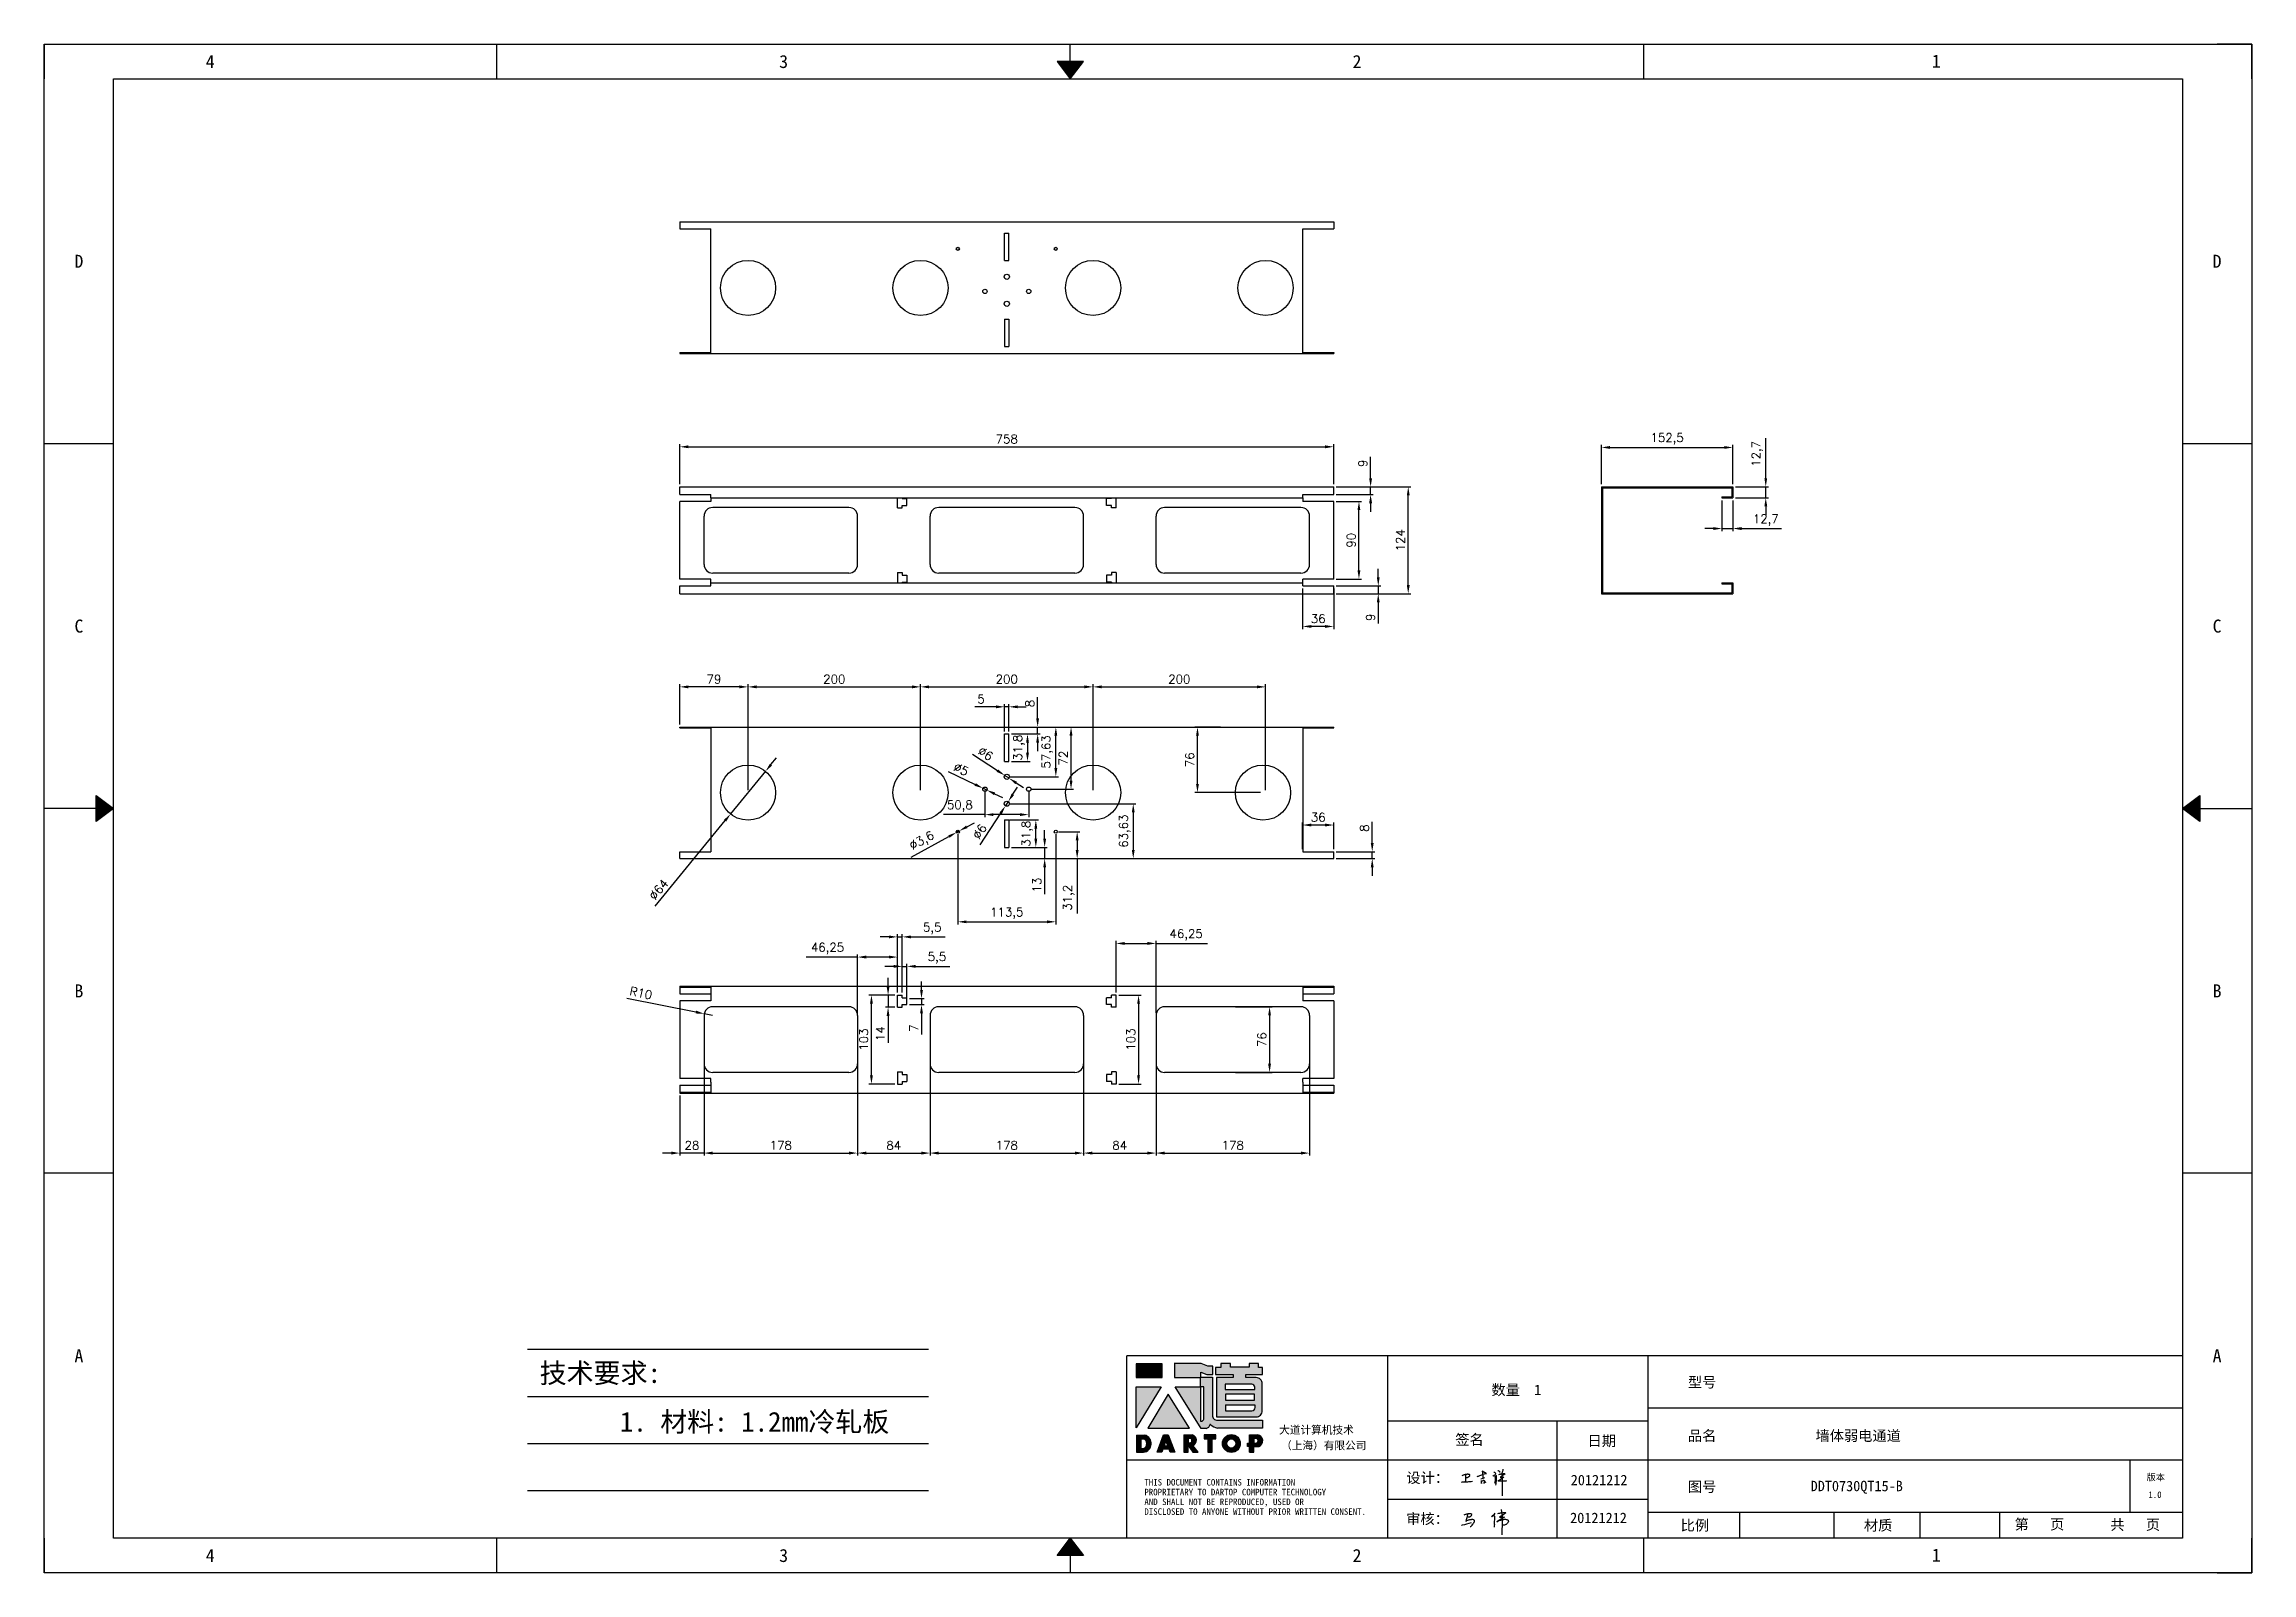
# Model space of a CAD drawing. Header units: millimetres. Extents: x 25928 to 50356, y -44172 to 20163.
# Drawn here: x 35165 to 37725, y 17667 to 19439 of the extents above; entities that cross this region are included whole.
import ezdxf
from ezdxf.enums import TextEntityAlignment as Align

# ---------------------------------------------------------------- set-up
doc = ezdxf.new("R2010")
doc.units = ezdxf.units.MM
doc.linetypes.add('DOT', pattern=[0.25, 0, -0.25])
doc.layers.add('4', color=7, linetype='Continuous')
doc.layers.add('print', color=30, linetype='Continuous')
doc.layers.add('dim', color=2, linetype='Continuous', lineweight=9)
doc.styles.add('Dartop', font='')
doc.styles.add('HZ', font='')
doc.styles.add('hzHT', font='simhei.ttf')
doc.styles.get("Standard").update_dxf_attribs({"font": 'txt', "bigfont": 'gbcbig.shx'})
doc.styles.get('Dartop').set_extended_font_data('FangSong_GB2312')
doc.styles.get('HZ').set_extended_font_data('SimSun')
doc.dimstyles.new('2-small', dxfattribs={"dimtxt": 10, "dimasz": 10, "dimexe": 3, "dimexo": 3, "dimgap": 4, "dimtad": 1, "dimtxsty": 'Standard', "dimcen": 5, "dimadec": 0, "dimazin": 0, "dimtfac": 1, "dimtmove": 0, "dimatfit": 3, "dimfxl": 0, "dimarcsym": 0})

msp = doc.modelspace()

# ---------------------------------------------------------------- texts
at = {"color": 0}
for s, height, style, p in [('3', 15.108, 'Dartop', (36022.682, 19419.062)), ('2', 15.108, 'Dartop', (36687.435, 19419.062)), ('1', 15.108, 'Dartop', (37359.074, 19419.541)), ('4', 15.108, 'Dartop', (35357.929, 19419.062)), ('D', 15.108, 'Dartop', (35205.68, 19187.406)), ('D', 15.108, 'Dartop', (37684.564, 19187.406)), ('C', 15.108, 'Dartop', (35205.68, 18764.381)), ('C', 15.108, 'Dartop', (37684.564, 18764.381)), ('B', 15.108, 'Dartop', (35205.68, 18341.357)), ('B', 15.108, 'Dartop', (37684.564, 18341.357)), ('A', 15.108, 'Dartop', (35205.68, 17918.332)), ('A', 15.108, 'Dartop', (37684.564, 17918.332)), ('型号', 12.0864, 'hzHT', (37087.554, 17887.588)), ('数量  1', 12.0864, 'hzHT', (36872.142, 17878.713)), ('签名', 12.0864, 'hzHT', (36817.849, 17821.114)), ('日期', 12.0864, 'hzHT', (36971.212, 17819.626)), ('品名', 12.0864, 'hzHT', (37087.554, 17825.542)), ('墙体弱电通道', 12.0864, 'hzHT', (37268.477, 17825.542)), ('20121212', 12.0864, 'hzHT', (36968.109, 17774.188)), ('图号', 12.0864, 'hzHT', (37087.554, 17766.465)), ('DDT0730QT15-B', 12.08642, 'hzHT', (37266.787, 17767.254)), ('版本', 7.554, 'hzHT', (37613.478, 17777.414)), ('1.0', 7.554, 'Dartop', (37612.569, 17757.225)), ('20121212', 12.0864, 'hzHT', (36967.39, 17730.332)), ('比例', 12.0864, 'hzHT', (37079.126, 17721.613)), ('材质', 12.0864, 'hzHT', (37291.626, 17721.613)), ('第   页', 12.0864, 'hzHT', (37478.594, 17722.867)), ('共   页', 12.0864, 'hzHT', (37589.618, 17722.427)), ('4', 15.108, 'Dartop', (35357.929, 17686.676)), ('3', 15.108, 'Dartop', (36022.682, 17686.676)), ('2', 15.108, 'Dartop', (36687.435, 17686.676)), ('1', 15.108, 'Dartop', (37359.074, 17687.155))]:
    msp.add_text(s, height=height, dxfattribs=dict(at, style=style)).set_placement(p, align=Align.MIDDLE_CENTER)
at = {"style": 'HZ'}
for s, p in [('技术要求:', (35810.164, 17898.216)), ('     1. 材料: 1.2mm冷轧板', (35950.031, 17841.73))]:
    msp.add_text(s, height=22.932, dxfattribs=at).set_placement(p, align=Align.MIDDLE_CENTER)
at = {"color": 0, "style": 'hzHT'}
for s, height, p in [('THIS DOCUMENT CONTAINS INFORMATION', 7.55401, (36440.92, 17767.781)), ('PROPRIETARY TO DARTOP COMPUTER TECHNOLOGY', 7.55401, (36440.92, 17756.45)), ('设计：', 12.0864, (36744.632, 17770.758)), ('AND SHALL NOT BE REPRODUCED, USED OR', 7.55401, (36440.92, 17745.119)), ('DISCLOSED TO ANYONE WITHOUT PRIOR WRITTEN CONSENT.', 7.55401, (36440.92, 17733.788)), ('审核：', 12.0864, (36744.452, 17723.163))]:
    msp.add_text(s, height=height, dxfattribs=at).set_placement(p)
at = {"layer": '4', "color": 0, "style": 'hzHT'}
for s, p in [('大道计算机技术', (36597.158, 17827.781)), ('（上海）有限公司', (36599.439, 17809.714))]:
    msp.add_text(s, height=9.0648, dxfattribs=at).set_placement(p)

# ---------------------------------------------------------------- blocks, each defined once
blk = doc.blocks.new('*U5')
at = {"color": 254, "linetype": 'Continuous', "extrusion": (0, 0, -1)}
for points in [[(-17, 0.333), (-16.812, 0.25), (-17, 0.5)], [(-17, 0.333), (-17.188, 0.25), (-16.812, 0.25)], [(-17, 0.333), (-17, 0.5), (-17.188, 0.25)]]:
    blk.add_solid(points, dxfattribs=at)
blk = doc.blocks.new('*U4')
at = {"color": 254, "linetype": 'Continuous', "extrusion": (0, 0, -1)}
for points in [[(-33.167, 11), (-33, 11), (-33.25, 11.188)], [(-33.167, 11), (-33.25, 11.188), (-33.25, 10.812)], [(-33.167, 11), (-33.25, 10.812), (-33, 11)]]:
    blk.add_solid(points, dxfattribs=at)
blk = doc.blocks.new('*U6')
at = {"color": 254, "linetype": 'Continuous'}
for points in [[(17, 21.667), (17.188, 21.75), (16.812, 21.75)], [(17, 21.667), (16.812, 21.75), (17, 21.5)], [(17, 21.667), (17, 21.5), (17.188, 21.75)]]:
    blk.add_solid(points, dxfattribs=at)
blk = doc.blocks.new('*U3')
at = {"color": 254, "linetype": 'Continuous', "extrusion": (0, 0, -1)}
for points in [[(-0.833, 11), (-0.75, 10.812), (-0.75, 11.188)], [(-0.833, 11), (-0.75, 11.188), (-1, 11)], [(-0.833, 11), (-1, 11), (-0.75, 10.812)]]:
    blk.add_solid(points, dxfattribs=at)
blk = doc.blocks.new('dadao')
for p, q in [((48, 19.2), (44.9, 10.4)), ((44.9, 10.4), (51.2, 10.4)), ((51.2, 10.4), (48, 19.2))]:
    blk.add_line(p, q)
for points in [[(41.8, 121.6), (41.8, 143.7), (-0.4, 143.7), (-0.4, 121.6), (41.8, 121.6)], [(104.8, 122), (104.8, 130.3), (114.1, 126.3), (124.2, 126.3), (124.2, 139.6), (115.9, 139.6), (105.1, 143.9), (61.5, 143.9)], [(61.7, 144), (61.7, 121.3), (103.9, 121.3)], [(113.4, 38.7), (105.1, 38.7), (63, 106.5), (103.9, 106.5), (103.9, 120.9), (103.9, 121.3)], [(109.7, 53.6), (109.7, 106.2), (104.3, 106.2), (104.3, 50.4), (106.6, 50.4)], [(144.6, 94.4), (144.6, 84.8), (192, 84.8), (192, 94.1), (144.9, 94.1)], [(120.2, 45), (119.5, 45), (119.5, 44.6)], [(0, 28), (0, 0), (11.8, 0)], [(0.1, 28), (14, 28)], [(7.1, 21.8), (7.1, 6.1), (12, 6.1)], [(7.1, 21.8), (11.4, 21.8)], [(76.8, 28.2), (76.8, 0), (84.1, 0), (84.1, 11.1), (91.6, -0.1), (100.3, -0.1), (91.7, 11.1)], [(76.8, 28.2), (90.6, 28.2)], [(84, 22.7), (84, 15.3), (87.2, 15.3)], [(84, 22.7), (87.3, 22.7)], [(183.7, 0), (183.7, 9.6), (180.6, 9.6), (180.6, 14.9), (183.8, 14.9), (183.8, 28.1), (196.1, 28.1), (196.5, 28.1)], [(183.7, 0), (190.9, 0), (190.9, 9.6), (198.8, 9.6)], [(194.9, 22.3), (190.8, 22.3), (190.8, 15), (194.4, 15)]]:
    blk.add_lwpolyline(points)
blk.add_lwpolyline([(137.1, 144.2), (137.1, 137.9), (128.3, 137.9), (128.3, 126.5), (157.3, 126.5), (157.3, 121.5), (130.3, 121.5), (130.3, 57.5), (194.4, 57.5, 0.414214), (204.4, 67.5), (204.4, 111.3, 0.414214), (194.4, 121.3), (177.5, 121.3), (177.5, 126.3), (204.7, 126.3), (204.7, 137.7), (198.2, 137.7), (198.2, 143.9), (183.3, 143.9), (183.3, 138), (153, 138), (153, 144.2), (137.1, 144.2)], format="xyb", close=True)
for points in [[(104.8, 122), (123.4, 122), (123.4, 60, 0.414214), (131.4, 52), (204.8, 52), (204.8, 39.1), (131.7, 39.1)], [(144.3, 110.8), (144.3, 101.8), (192.3, 101.8), (192.3, 105.5, 0.414214), (187.3, 110.5), (144.3, 110.5)], [(144.6, 77), (144.6, 67.5), (187.6, 67.5, 0.414214), (192.6, 72.5), (192.6, 76.4), (144.6, 76.4)]]:
    blk.add_lwpolyline(points, format="xyb")
for points in [[(-0.3, 106.2), (40.4, 106.2), (-0.3, 39.7), (-0.3, 106.2)], [(51.7, 94.1), (18.4, 39.3), (86.2, 39.3)], [(43.8, 28.2), (51.8, 28.2), (62.6, -0.1), (55, -0.1), (53.2, 5), (42.9, 5), (41.1, 0), (33.6, 0)], [(110, 28.1), (110, 21.9), (116, 21.9), (116, -0.1), (123.2, -0.1), (123.2, 22), (129.2, 22), (129.2, 28.1), (110, 28.1)]]:
    blk.add_lwpolyline(points, close=True)
for radius in [14.5, 7.44]:
    blk.add_circle((154.2, 14.2), radius)
for centre, radius, start, end in [((99.2, 60.7), 12.6, 305.6399, 325.969), ((111.6, 46.7), 8.19, 282.9811, 347.6627), ((136, 61.7), 22.9, 226.7358, 259.3209), ((8.5, 13.9), 8.49, 294.2143, 69.7177), ((9.6, 14.2), 14.4, 278.6604, 72.3203), ((86.4, 19), 3.8, 282.527, 76.7196), ((88.6, 19.4), 8.95, 290.6073, 77.2124), ((193.7, 18.7), 3.8, 280.9891, 72.5513), ((195.7, 18.6), 9.51, 288.8959, 85.2442)]:
    blk.add_arc(centre, radius, start, end)
blk = doc.blocks.new('h')
for p, q in [((20768.1, -2360.9), (20773, -2359.1)), ((20769.5, -2366.9), (20769.8, -2370.6)), ((20769.8, -2370.6), (20770.9, -2378)), ((20770.9, -2378), (20771.5, -2370.6)), ((20772.4, -2369.3), (20774.9, -2367.8)), ((20773, -2359.1), (20784.1, -2355.2)), ((20773.3, -2331.8), (20775.3, -2338.7)), ((20789.1, -2340.9), (20773.5, -2331.9)), ((20775.3, -2338.7), (20775.6, -2351.2)), ((20775.6, -2351.2), (20775.5, -2357.3)), ((20782.2, -2369.2), (20780, -2377.1)), ((20780, -2377.1), (20788.3, -2371.3)), ((20780.1, -2366.4), (20780.8, -2366.4)), ((20781.9, -2367.4), (20782.2, -2369.2)), ((20845.7, -2343.5), (20848.4, -2353)), ((20848.9, -2370.3), (20847.9, -2424)), ((20848.4, -2353), (20848.9, -2370.3))]:
    blk.add_line(p, q)
for points in [[(20696.6, -2372.4, 0.002073), (20710.6, -2371.9, 0.016137), (20719.6, -2371.3, 0.008314), (20736.9, -2369.3)], [(20699.1, -2348.2, -0.029745), (20704.6, -2345.4, -0.046842), (20708.4, -2344.2, -0.00919), (20714.3, -2343, -0.018517), (20717.2, -2342.5, -0.037841), (20720.3, -2342.4, -0.039541), (20723.2, -2342.8, -0.149785), (20726, -2344.3, -0.204935), (20726.9, -2346.6, -0.074872), (20726.5, -2348.3, -0.061615), (20725.6, -2350.3, -0.034204), (20723.8, -2352.6, -0.045776), (20722.3, -2354.1, -0.054985), (20720.4, -2355.3, -0.036348), (20717.3, -2356.5, -0.067752), (20715.7, -2356.8, -0.043553), (20713.2, -2356.7)], [(20755, -2351.9, -0.024077), (20759.9, -2350.1, -0.013147), (20768.7, -2346.5, -0.00522), (20775.4, -2344.1, -0.018517), (20777.3, -2343.4, -0.008274), (20786.3, -2341, -0.039541), (20788.3, -2340.8, -0.079216), (20789.4, -2341, -0.204935)], [(20813.5, -2350.1, 0.007348), (20815.9, -2348.7, 0.008421), (20818, -2347.3, 0.009459), (20819.7, -2346.2, -0.016325), (20820.7, -2345.5, -0.173771), (20821.8, -2345.3, -0.085159), (20823.9, -2346, -0.125883), (20826, -2347.9, -0.160659), (20826.6, -2350.1, -0.010447), (20826.5, -2352.3, -0.008247), (20826.2, -2355.1, -0.002698), (20825.3, -2374, 0.001562), (20823.9, -2383.7, 0.016137)], [(20816.8, -2335, -0.053561), (20819.6, -2336.1, -0.075272), (20821.3, -2337.3, -0.005295), (20822.5, -2338.5, -0.009337), (20823.1, -2339.1, -0.026146), (20823.7, -2339.8, -0.016644), (20824.5, -2340.9)], [(20832.1, -2329.2, -0.053561), (20834.9, -2330.3, -0.075272), (20836.7, -2331.5, -0.005295), (20837.8, -2332.6, -0.009337), (20838.5, -2333.3, -0.026146), (20839, -2334, -0.016644), (20839.8, -2335.1)], [(20836, -2343.7, -0.02797), (20842.1, -2342.6, -0.048868), (20845.6, -2342.2, -0.00919), (20851.1, -2341.4, -0.018517), (20853.9, -2341.1, -0.037841), (20856.7, -2341.2, -0.039541), (20859.4, -2341.6, -0.018282), (20840.6, -2354.7, -0.000937)], [(20847.6, -2340.2, 0.021784), (20849.6, -2335.9, 0.028296), (20850.8, -2332.4, 0.008136), (20851.9, -2328.2, 0.028913), (20852.2, -2327, 0.08193), (20852.1, -2325.9, 0.075058), (20851.7, -2324.7, 0.275043)]]:
    blk.add_lwpolyline(points, format="xyb")
for points in [[(20711.3, -2343.5), (20711.3, -2343.5), (20711.5, -2355.8), (20710.7, -2368), (20710.6, -2371.9)], [(20821.5, -2350.6), (20822.4, -2359.2), (20822.2, -2364.9), (20821.7, -2369), (20821.3, -2376.3), (20823.6, -2368.5), (20827.2, -2366.3), (20829.5, -2366.3)], [(20840.6, -2354.7), (20850, -2354.7), (20855, -2354.3), (20845.9, -2361.1), (20840.5, -2364), (20833, -2367.5), (20863.2, -2367.4), (20865.9, -2367.3)]]:
    blk.add_lwpolyline(points)
for centre, radius, start, end in [((20773.7, -2371.2), 2.3, 121.9907, 163.60158), ((20787.5, -2406), 40.3, 100.61827, 108.24823), ((20780.8, -2367.6), 1.15, 9.4675, 90)]:
    blk.add_arc(centre, radius, start, end)
blk = doc.blocks.new('*D216')
at = {"layer": 'Defpoints', "color": 0}
for p in [(36660.4, 18972.3), (35902.4, 18925.9), (36660.4, 18925.9)]:
    blk.add_point(p, dxfattribs=at)
at = {"layer": 'dim', "color": 0, "lineweight": -2}
for p, q in [((35902.4, 18928.9), (35902.4, 18975.3)), ((35912.4, 18972.3), (36650.4, 18972.3)), ((36660.4, 18928.9), (36660.4, 18975.3))]:
    blk.add_line(p, q, dxfattribs=at)
at = {"layer": 'dim', "color": 0}
for points in [[(35912.4, 18974), (35912.4, 18970.6), (35902.4, 18972.3)], [(36650.4, 18974), (36650.4, 18970.6), (36660.4, 18972.3)]]:
    blk.add_solid(points, dxfattribs=at)
at = {"layer": 'dim', "color": 0, "insert": (36281.4, 18981.3), "char_height": 10, "attachment_point": 5}
blk.add_mtext('758', dxfattribs=at)
blk = doc.blocks.new('*D217')
at = {"layer": 'Defpoints', "color": 0}
for p in [(36660.4, 18925.9), (36746.8, 18925.9), (36660.4, 18801.9)]:
    blk.add_point(p, dxfattribs=at)
at = {"layer": 'dim', "color": 0, "lineweight": -2}
for p, q in [((36663.4, 18925.9), (36749.8, 18925.9)), ((36746.8, 18811.9), (36746.8, 18915.9)), ((36663.4, 18801.9), (36749.8, 18801.9))]:
    blk.add_line(p, q, dxfattribs=at)
at = {"layer": 'dim', "color": 0}
for points in [[(36745.2, 18915.9), (36748.5, 18915.9), (36746.8, 18925.9)], [(36745.2, 18811.9), (36748.5, 18811.9), (36746.8, 18801.9)]]:
    blk.add_solid(points, dxfattribs=at)
at = {"layer": 'dim', "color": 0, "insert": (36737.8, 18863.9), "char_height": 10, "attachment_point": 5, "rotation": 90}
blk.add_mtext('124', dxfattribs=at)
blk = doc.blocks.new('*D218')
at = {"layer": 'Defpoints', "color": 0}
for p in [(37123.2, 18971.5), (36970.7, 18925.9), (37123.2, 18925.9)]:
    blk.add_point(p, dxfattribs=at)
at = {"layer": 'dim', "color": 0, "lineweight": -2}
for p, q in [((36970.7, 18928.9), (36970.7, 18974.5)), ((36980.7, 18971.5), (37113.2, 18971.5)), ((37123.2, 18928.9), (37123.2, 18974.5))]:
    blk.add_line(p, q, dxfattribs=at)
at = {"layer": 'dim', "color": 0}
for points in [[(36980.7, 18973.2), (36980.7, 18969.9), (36970.7, 18971.5)], [(37113.2, 18973.2), (37113.2, 18969.9), (37123.2, 18971.5)]]:
    blk.add_solid(points, dxfattribs=at)
at = {"layer": 'dim', "color": 0, "insert": (37047, 18981.4), "char_height": 10, "attachment_point": 5}
blk.add_mtext('152,5', dxfattribs=at)
blk = doc.blocks.new('*D219')
at = {"layer": 'Defpoints', "color": 0}
for p in [(37123.2, 18925.9), (37123.2, 18913.2), (37161.3, 18913.2)]:
    blk.add_point(p, dxfattribs=at)
at = {"layer": 'dim', "color": 0, "lineweight": -2}
for p, q in [((37161.3, 18935.9), (37161.3, 18982.2)), ((37126.2, 18925.9), (37164.3, 18925.9)), ((37161.3, 18913.2), (37161.3, 18925.9)), ((37126.2, 18913.2), (37164.3, 18913.2)), ((37161.3, 18903.2), (37161.3, 18893.2))]:
    blk.add_line(p, q, dxfattribs=at)
at = {"layer": 'dim', "color": 0}
for points in [[(37159.7, 18935.9), (37163, 18935.9), (37161.3, 18925.9)], [(37159.7, 18903.2), (37163, 18903.2), (37161.3, 18913.2)]]:
    blk.add_solid(points, dxfattribs=at)
at = {"layer": 'dim', "color": 0, "insert": (37151.5, 18964.1), "char_height": 10, "attachment_point": 5, "rotation": 90}
blk.add_mtext('12,7', dxfattribs=at)
blk = doc.blocks.new('*D220')
at = {"layer": 'Defpoints', "color": 0}
for p in [(37110.5, 18913.2), (37123.2, 18913.2), (37123.2, 18877.5)]:
    blk.add_point(p, dxfattribs=at)
at = {"layer": 'dim', "color": 0, "lineweight": -2}
for p, q in [((37110.5, 18910.2), (37110.5, 18874.5)), ((37123.2, 18910.2), (37123.2, 18874.5)), ((37100.5, 18877.5), (37090.5, 18877.5)), ((37110.5, 18877.5), (37123.2, 18877.5)), ((37133.2, 18877.5), (37179.5, 18877.5))]:
    blk.add_line(p, q, dxfattribs=at)
at = {"layer": 'dim', "color": 0}
for points in [[(37100.5, 18879.2), (37100.5, 18875.8), (37110.5, 18877.5)], [(37133.2, 18879.2), (37133.2, 18875.8), (37123.2, 18877.5)]]:
    blk.add_solid(points, dxfattribs=at)
at = {"layer": 'dim', "color": 0, "insert": (37161.4, 18887.3), "char_height": 10, "attachment_point": 5}
blk.add_mtext('12,7', dxfattribs=at)
blk = doc.blocks.new('*D221')
at = {"layer": 'Defpoints', "color": 0}
for p in [(36660.4, 18925.9), (36660.4, 18916.9), (36703.2, 18925.9)]:
    blk.add_point(p, dxfattribs=at)
at = {"layer": 'dim', "color": 0, "lineweight": -2}
for p, q in [((36703.2, 18935.9), (36703.2, 18960.6)), ((36663.4, 18925.9), (36706.2, 18925.9)), ((36663.4, 18916.9), (36706.2, 18916.9)), ((36703.2, 18916.9), (36703.2, 18925.9)), ((36703.2, 18906.9), (36703.2, 18896.9))]:
    blk.add_line(p, q, dxfattribs=at)
at = {"layer": 'dim', "color": 0}
for points in [[(36701.5, 18935.9), (36704.9, 18935.9), (36703.2, 18925.9)], [(36701.5, 18906.9), (36704.9, 18906.9), (36703.2, 18916.9)]]:
    blk.add_solid(points, dxfattribs=at)
at = {"layer": 'dim', "color": 0, "insert": (36694.2, 18953.2), "char_height": 10, "attachment_point": 5, "rotation": 90}
blk.add_mtext('9', dxfattribs=at)
blk = doc.blocks.new('*D222')
at = {"layer": 'Defpoints', "color": 0}
for p in [(36660.4, 18810.9), (36660.4, 18801.9), (36712.1, 18801.9)]:
    blk.add_point(p, dxfattribs=at)
at = {"layer": 'dim', "color": 0, "lineweight": -2}
for p, q in [((36712.1, 18820.9), (36712.1, 18830.9)), ((36663.4, 18810.9), (36715.1, 18810.9)), ((36663.4, 18801.9), (36715.1, 18801.9)), ((36712.1, 18810.9), (36712.1, 18801.9)), ((36712.1, 18791.9), (36712.1, 18767.2))]:
    blk.add_line(p, q, dxfattribs=at)
at = {"layer": 'dim', "color": 0}
for points in [[(36710.4, 18820.9), (36713.7, 18820.9), (36712.1, 18810.9)], [(36710.4, 18791.9), (36713.7, 18791.9), (36712.1, 18801.9)]]:
    blk.add_solid(points, dxfattribs=at)
at = {"layer": 'dim', "color": 0, "insert": (36703.1, 18774.6), "char_height": 10, "attachment_point": 5, "rotation": 90}
blk.add_mtext('9', dxfattribs=at)
blk = doc.blocks.new('*D223')
at = {"layer": 'Defpoints', "color": 0}
for p in [(36660.4, 18908.9), (36689.7, 18908.9), (36660.4, 18818.9)]:
    blk.add_point(p, dxfattribs=at)
at = {"layer": 'dim', "color": 0, "lineweight": -2}
for p, q in [((36663.4, 18908.9), (36692.7, 18908.9)), ((36689.7, 18828.9), (36689.7, 18898.9)), ((36663.4, 18818.9), (36692.7, 18818.9))]:
    blk.add_line(p, q, dxfattribs=at)
at = {"layer": 'dim', "color": 0}
for points in [[(36688, 18898.9), (36691.3, 18898.9), (36689.7, 18908.9)], [(36688, 18828.9), (36691.3, 18828.9), (36689.7, 18818.9)]]:
    blk.add_solid(points, dxfattribs=at)
at = {"layer": 'dim', "color": 0, "insert": (36680.7, 18863.9), "char_height": 10, "attachment_point": 5, "rotation": 90}
blk.add_mtext('90', dxfattribs=at)
blk = doc.blocks.new('*D224')
at = {"layer": 'Defpoints', "color": 0}
for p in [(36624.4, 18810.9), (36660.4, 18810.9), (36624.4, 18764)]:
    blk.add_point(p, dxfattribs=at)
at = {"layer": 'dim', "color": 0, "lineweight": -2}
for p, q in [((36624.4, 18807.9), (36624.4, 18761)), ((36660.4, 18807.9), (36660.4, 18761)), ((36650.4, 18764), (36634.4, 18764))]:
    blk.add_line(p, q, dxfattribs=at)
at = {"layer": 'dim', "color": 0}
for points in [[(36634.4, 18765.6), (36634.4, 18762.3), (36624.4, 18764)], [(36650.4, 18765.6), (36650.4, 18762.3), (36660.4, 18764)]]:
    blk.add_solid(points, dxfattribs=at)
at = {"layer": 'dim', "color": 0, "insert": (36642.4, 18773), "char_height": 10, "attachment_point": 5}
blk.add_mtext('36', dxfattribs=at)
blk = doc.blocks.new('*D225')
at = {"layer": 'Defpoints', "color": 0}
for p in [(36660.4, 18502.8), (36660.4, 18494.8), (36705.1, 18502.8)]:
    blk.add_point(p, dxfattribs=at)
at = {"layer": 'dim', "color": 0, "lineweight": -2}
for p, q in [((36705.1, 18512.8), (36705.1, 18537.4)), ((36663.4, 18502.8), (36708.1, 18502.8)), ((36663.4, 18494.8), (36708.1, 18494.8)), ((36705.1, 18494.8), (36705.1, 18502.8)), ((36705.1, 18484.8), (36705.1, 18474.8))]:
    blk.add_line(p, q, dxfattribs=at)
at = {"layer": 'dim', "color": 0}
for points in [[(36703.4, 18512.8), (36706.7, 18512.8), (36705.1, 18502.8)], [(36703.4, 18484.8), (36706.7, 18484.8), (36705.1, 18494.8)]]:
    blk.add_solid(points, dxfattribs=at)
at = {"layer": 'dim', "color": 0, "insert": (36696.1, 18530.1), "char_height": 10, "attachment_point": 5, "rotation": 90}
blk.add_mtext('8', dxfattribs=at)
blk = doc.blocks.new('*D226')
at = {"layer": 'Defpoints', "color": 0}
for p in [(36624.4, 18533.7), (36624.4, 18502.8), (36660.4, 18502.8)]:
    blk.add_point(p, dxfattribs=at)
at = {"layer": 'dim', "color": 0, "lineweight": -2}
for p, q in [((36624.4, 18505.8), (36624.4, 18536.7)), ((36650.4, 18533.7), (36634.4, 18533.7)), ((36660.4, 18505.8), (36660.4, 18536.7))]:
    blk.add_line(p, q, dxfattribs=at)
at = {"layer": 'dim', "color": 0}
for points in [[(36634.4, 18535.4), (36634.4, 18532), (36624.4, 18533.7)], [(36650.4, 18535.4), (36650.4, 18532), (36660.4, 18533.7)]]:
    blk.add_solid(points, dxfattribs=at)
at = {"layer": 'dim', "color": 0, "insert": (36642.4, 18542.7), "char_height": 10, "attachment_point": 5}
blk.add_mtext('36', dxfattribs=at)
blk = doc.blocks.new('*D227')
at = {"layer": 'Defpoints', "color": 0}
for p in [(35902.4, 18693.9), (35902.4, 18647.3), (35981.4, 18571.3)]:
    blk.add_point(p, dxfattribs=at)
at = {"layer": 'dim', "color": 0, "lineweight": -2}
for p, q in [((35902.4, 18650.3), (35902.4, 18696.9)), ((35971.4, 18693.9), (35912.4, 18693.9)), ((35981.4, 18574.3), (35981.4, 18696.9))]:
    blk.add_line(p, q, dxfattribs=at)
at = {"layer": 'dim', "color": 0}
for points in [[(35912.4, 18695.6), (35912.4, 18692.2), (35902.4, 18693.9)], [(35971.4, 18695.6), (35971.4, 18692.2), (35981.4, 18693.9)]]:
    blk.add_solid(points, dxfattribs=at)
at = {"layer": 'dim', "color": 0, "insert": (35941.9, 18702.9), "char_height": 10, "attachment_point": 5}
blk.add_mtext('79', dxfattribs=at)
blk = doc.blocks.new('*D228')
at = {"layer": 'Defpoints', "color": 0}
for p in [(36181.4, 18693.9), (35981.4, 18571.3), (36181.4, 18571.3)]:
    blk.add_point(p, dxfattribs=at)
at = {"layer": 'dim', "color": 0, "lineweight": -2}
for p, q in [((35981.4, 18574.3), (35981.4, 18696.9)), ((35991.4, 18693.9), (36171.4, 18693.9)), ((36181.4, 18574.3), (36181.4, 18696.9))]:
    blk.add_line(p, q, dxfattribs=at)
at = {"layer": 'dim', "color": 0}
for points in [[(35991.4, 18695.6), (35991.4, 18692.2), (35981.4, 18693.9)], [(36171.4, 18695.6), (36171.4, 18692.2), (36181.4, 18693.9)]]:
    blk.add_solid(points, dxfattribs=at)
at = {"layer": 'dim', "color": 0, "insert": (36081.4, 18702.9), "char_height": 10, "attachment_point": 5}
blk.add_mtext('200', dxfattribs=at)
blk = doc.blocks.new('*D229')
at = {"layer": 'Defpoints', "color": 0}
for p in [(36381.4, 18693.9), (36181.4, 18571.3), (36381.4, 18571.3)]:
    blk.add_point(p, dxfattribs=at)
at = {"layer": 'dim', "color": 0, "lineweight": -2}
for p, q in [((36181.4, 18574.3), (36181.4, 18696.9)), ((36191.4, 18693.9), (36371.4, 18693.9)), ((36381.4, 18574.3), (36381.4, 18696.9))]:
    blk.add_line(p, q, dxfattribs=at)
at = {"layer": 'dim', "color": 0}
for points in [[(36191.4, 18695.6), (36191.4, 18692.2), (36181.4, 18693.9)], [(36371.4, 18695.6), (36371.4, 18692.2), (36381.4, 18693.9)]]:
    blk.add_solid(points, dxfattribs=at)
at = {"layer": 'dim', "color": 0, "insert": (36281.4, 18702.9), "char_height": 10, "attachment_point": 5}
blk.add_mtext('200', dxfattribs=at)
blk = doc.blocks.new('*D230')
at = {"layer": 'Defpoints', "color": 0}
for p in [(36581.4, 18693.9), (36381.4, 18571.3), (36581.4, 18571.3)]:
    blk.add_point(p, dxfattribs=at)
at = {"layer": 'dim', "color": 0, "lineweight": -2}
for p, q in [((36381.4, 18574.3), (36381.4, 18696.9)), ((36391.4, 18693.9), (36571.4, 18693.9)), ((36581.4, 18574.3), (36581.4, 18696.9))]:
    blk.add_line(p, q, dxfattribs=at)
at = {"layer": 'dim', "color": 0}
for points in [[(36391.4, 18695.6), (36391.4, 18692.2), (36381.4, 18693.9)], [(36571.4, 18695.6), (36571.4, 18692.2), (36581.4, 18693.9)]]:
    blk.add_solid(points, dxfattribs=at)
at = {"layer": 'dim', "color": 0, "insert": (36481.4, 18702.9), "char_height": 10, "attachment_point": 5}
blk.add_mtext('200', dxfattribs=at)
blk = doc.blocks.new('*D231')
at = {"layer": 'Defpoints', "color": 0}
for p in [(36502.5, 18647.3), (36532.1, 18647.3), (36578.4, 18571.3)]:
    blk.add_point(p, dxfattribs=at)
at = {"layer": 'dim', "color": 0, "lineweight": -2}
for p, q in [((36529.1, 18647.3), (36499.5, 18647.3)), ((36502.5, 18581.3), (36502.5, 18637.3)), ((36575.4, 18571.3), (36499.5, 18571.3))]:
    blk.add_line(p, q, dxfattribs=at)
at = {"layer": 'dim', "color": 0}
for points in [[(36500.8, 18637.3), (36504.1, 18637.3), (36502.5, 18647.3)], [(36500.8, 18581.3), (36504.1, 18581.3), (36502.5, 18571.3)]]:
    blk.add_solid(points, dxfattribs=at)
at = {"layer": 'dim', "color": 0, "insert": (36493.5, 18609.3), "char_height": 10, "attachment_point": 5, "rotation": 90}
blk.add_mtext('76', dxfattribs=at)
blk = doc.blocks.new('*D232')
at = {"layer": 'Defpoints', "color": 0}
for p in [(36001.7, 18596), (35961.2, 18546.5)]:
    blk.add_point(p, dxfattribs=at)
at = {"layer": 'dim', "color": 0, "lineweight": -2}
for p, q in [((36008, 18603.8), (36014.4, 18611.5)), ((36001.7, 18596), (35961.2, 18546.5)), ((35873.8, 18439.8), (35954.8, 18538.8))]:
    blk.add_line(p, q, dxfattribs=at)
at = {"layer": 'dim', "color": 0}
for points in [[(36006.8, 18604.8), (36009.3, 18602.7), (36001.7, 18596)], [(35953.5, 18539.8), (35956.1, 18537.7), (35961.2, 18546.5)]]:
    blk.add_solid(points, dxfattribs=at)
at = {"layer": 'dim', "color": 0, "insert": (35877.8, 18458.9), "char_height": 10, "attachment_point": 5, "rotation": 50.6939}
blk.add_mtext('∅64', dxfattribs=at)
blk = doc.blocks.new('*D233')
at = {"layer": 'Defpoints', "color": 0}
for p in [(36278.9, 18670.8), (36278.9, 18639.3), (36283.9, 18639.3)]:
    blk.add_point(p, dxfattribs=at)
at = {"layer": 'dim', "color": 0, "lineweight": -2}
for p, q in [((36268.9, 18670.8), (36244.3, 18670.8)), ((36278.9, 18642.3), (36278.9, 18673.8)), ((36283.9, 18670.8), (36278.9, 18670.8)), ((36283.9, 18642.3), (36283.9, 18673.8)), ((36293.9, 18670.8), (36303.9, 18670.8))]:
    blk.add_line(p, q, dxfattribs=at)
at = {"layer": 'dim', "color": 0}
for points in [[(36268.9, 18672.4), (36268.9, 18669.1), (36278.9, 18670.8)], [(36293.9, 18672.4), (36293.9, 18669.1), (36283.9, 18670.8)]]:
    blk.add_solid(points, dxfattribs=at)
at = {"layer": 'dim', "color": 0, "insert": (36251.6, 18679.8), "char_height": 10, "attachment_point": 5}
blk.add_mtext('5', dxfattribs=at)
blk = doc.blocks.new('*D234')
at = {"layer": 'Defpoints', "color": 0}
for p in [(36224.7, 18526), (36338.2, 18526), (36338.2, 18421.5)]:
    blk.add_point(p, dxfattribs=at)
at = {"layer": 'dim', "color": 0, "lineweight": -2}
for p, q in [((36224.7, 18523), (36224.7, 18418.5)), ((36338.2, 18523), (36338.2, 18418.5)), ((36234.7, 18421.5), (36328.2, 18421.5))]:
    blk.add_line(p, q, dxfattribs=at)
at = {"layer": 'dim', "color": 0}
for points in [[(36234.7, 18423.1), (36234.7, 18419.8), (36224.7, 18421.5)], [(36328.2, 18423.1), (36328.2, 18419.8), (36338.2, 18421.5)]]:
    blk.add_solid(points, dxfattribs=at)
at = {"layer": 'dim', "color": 0, "insert": (36281.4, 18431.3), "char_height": 10, "attachment_point": 5}
blk.add_mtext('113,5', dxfattribs=at)
blk = doc.blocks.new('*D235')
at = {"layer": 'Defpoints', "color": 0}
for p in [(36338.2, 18526), (36363, 18526), (36338.2, 18494.8)]:
    blk.add_point(p, dxfattribs=at)
at = {"layer": 'dim', "color": 0, "lineweight": -2}
for p, q in [((36341.2, 18526), (36366, 18526)), ((36363, 18516), (36363, 18504.8)), ((36341.2, 18494.8), (36366, 18494.8)), ((36363, 18494.8), (36363, 18431.3))]:
    blk.add_line(p, q, dxfattribs=at)
at = {"layer": 'dim', "color": 0}
for points in [[(36361.3, 18516), (36364.7, 18516), (36363, 18526)], [(36361.3, 18504.8), (36364.7, 18504.8), (36363, 18494.8)]]:
    blk.add_solid(points, dxfattribs=at)
at = {"layer": 'dim', "color": 0, "insert": (36353.2, 18449.4), "char_height": 10, "attachment_point": 5, "rotation": 90}
blk.add_mtext('31,2', dxfattribs=at)
blk = doc.blocks.new('*D236')
at = {"layer": 'Defpoints', "color": 0}
for p in [(36283.9, 18507.8), (36281.4, 18494.8), (36325.3, 18494.8)]:
    blk.add_point(p, dxfattribs=at)
at = {"layer": 'dim', "color": 0, "lineweight": -2}
for p, q in [((36286.9, 18507.8), (36328.3, 18507.8)), ((36325.3, 18517.8), (36325.3, 18527.8)), ((36325.3, 18507.8), (36325.3, 18494.8)), ((36284.4, 18494.8), (36328.3, 18494.8)), ((36325.3, 18484.8), (36325.3, 18453.4))]:
    blk.add_line(p, q, dxfattribs=at)
at = {"layer": 'dim', "color": 0}
for points in [[(36323.7, 18517.8), (36327, 18517.8), (36325.3, 18507.8)], [(36323.7, 18484.8), (36327, 18484.8), (36325.3, 18494.8)]]:
    blk.add_solid(points, dxfattribs=at)
at = {"layer": 'dim', "color": 0, "insert": (36316.3, 18464.1), "char_height": 10, "attachment_point": 5, "rotation": 90}
blk.add_mtext('13', dxfattribs=at)
blk = doc.blocks.new('*D237')
at = {"layer": 'Defpoints', "color": 0}
for p in [(36281.4, 18539.6), (36315.1, 18539.6), (36283.9, 18507.8)]:
    blk.add_point(p, dxfattribs=at)
at = {"layer": 'dim', "color": 0, "lineweight": -2}
for p, q in [((36284.4, 18539.6), (36318.1, 18539.6)), ((36286.9, 18507.8), (36318.1, 18507.8)), ((36315.1, 18517.8), (36315.1, 18529.6))]:
    blk.add_line(p, q, dxfattribs=at)
at = {"layer": 'dim', "color": 0}
for points in [[(36313.4, 18529.6), (36316.7, 18529.6), (36315.1, 18539.6)], [(36313.4, 18517.8), (36316.7, 18517.8), (36315.1, 18507.8)]]:
    blk.add_solid(points, dxfattribs=at)
at = {"layer": 'dim', "color": 0, "insert": (36305.2, 18523.7), "char_height": 10, "attachment_point": 5, "rotation": 90}
blk.add_mtext('31,8', dxfattribs=at)
blk = doc.blocks.new('*D238')
at = {"layer": 'Defpoints', "color": 0}
for p in [(36283.9, 18647.3), (36283.9, 18639.3), (36317.2, 18639.3)]:
    blk.add_point(p, dxfattribs=at)
at = {"layer": 'dim', "color": 0, "lineweight": -2}
for p, q in [((36317.2, 18657.3), (36317.2, 18681.9)), ((36286.9, 18647.3), (36320.2, 18647.3)), ((36286.9, 18639.3), (36320.2, 18639.3)), ((36317.2, 18639.3), (36317.2, 18647.3)), ((36317.2, 18629.3), (36317.2, 18619.3))]:
    blk.add_line(p, q, dxfattribs=at)
at = {"layer": 'dim', "color": 0}
for points in [[(36315.5, 18657.3), (36318.8, 18657.3), (36317.2, 18647.3)], [(36315.5, 18629.3), (36318.8, 18629.3), (36317.2, 18639.3)]]:
    blk.add_solid(points, dxfattribs=at)
at = {"layer": 'dim', "color": 0, "insert": (36308.2, 18674.6), "char_height": 10, "attachment_point": 5, "rotation": 90}
blk.add_mtext('8', dxfattribs=at)
blk = doc.blocks.new('*D239')
at = {"layer": 'Defpoints', "color": 0}
for p in [(36283.9, 18639.3), (36283.9, 18607.5), (36305.4, 18607.5)]:
    blk.add_point(p, dxfattribs=at)
at = {"layer": 'dim', "color": 0, "lineweight": -2}
for p, q in [((36286.9, 18639.3), (36308.4, 18639.3)), ((36286.9, 18607.5), (36308.4, 18607.5)), ((36305.4, 18629.3), (36305.4, 18617.5))]:
    blk.add_line(p, q, dxfattribs=at)
at = {"layer": 'dim', "color": 0}
for points in [[(36303.8, 18629.3), (36307.1, 18629.3), (36305.4, 18639.3)], [(36303.8, 18617.5), (36307.1, 18617.5), (36305.4, 18607.5)]]:
    blk.add_solid(points, dxfattribs=at)
at = {"layer": 'dim', "color": 0, "insert": (36295.6, 18623.4), "char_height": 10, "attachment_point": 5, "rotation": 90}
blk.add_mtext('31,8', dxfattribs=at)
blk = doc.blocks.new('*D240')
at = {"layer": 'Defpoints', "color": 0}
for p in [(36256, 18575.3), (36306.8, 18575.3), (36306.8, 18545.8)]:
    blk.add_point(p, dxfattribs=at)
at = {"layer": 'dim', "color": 0, "lineweight": -2}
for p, q in [((36256, 18572.3), (36256, 18542.8)), ((36306.8, 18572.3), (36306.8, 18542.8)), ((36256, 18545.8), (36208, 18545.8)), ((36296.8, 18545.8), (36266, 18545.8))]:
    blk.add_line(p, q, dxfattribs=at)
at = {"layer": 'dim', "color": 0}
for points in [[(36266, 18547.4), (36266, 18544.1), (36256, 18545.8)], [(36296.8, 18547.4), (36296.8, 18544.1), (36306.8, 18545.8)]]:
    blk.add_solid(points, dxfattribs=at)
at = {"layer": 'dim', "color": 0, "insert": (36227, 18555.6), "char_height": 10, "attachment_point": 5}
blk.add_mtext('50,8', dxfattribs=at)
blk = doc.blocks.new('*D195')
at = {"layer": 'Defpoints', "color": 0}
for p in [(36283.9, 18647.3), (36338.3, 18647.3), (36281.4, 18589.7)]:
    blk.add_point(p, dxfattribs=at)
at = {"layer": 'dim', "color": 0, "lineweight": -2}
for p, q in [((36286.9, 18647.3), (36341.3, 18647.3)), ((36338.3, 18599.7), (36338.3, 18637.3)), ((36284.4, 18589.7), (36341.3, 18589.7))]:
    blk.add_line(p, q, dxfattribs=at)
at = {"layer": 'dim', "color": 0}
for points in [[(36336.6, 18637.3), (36339.9, 18637.3), (36338.3, 18647.3)], [(36336.6, 18599.7), (36339.9, 18599.7), (36338.3, 18589.7)]]:
    blk.add_solid(points, dxfattribs=at)
at = {"layer": 'dim', "color": 0, "insert": (36328.4, 18618.5), "char_height": 10, "attachment_point": 5, "rotation": 90}
blk.add_mtext('57,63', dxfattribs=at)
blk = doc.blocks.new('*D196')
at = {"layer": 'Defpoints', "color": 0}
for p in [(36338.3, 18647.3), (36355.9, 18647.3), (36306.8, 18575.3)]:
    blk.add_point(p, dxfattribs=at)
at = {"layer": 'dim', "color": 0, "lineweight": -2}
for p, q in [((36341.3, 18647.3), (36358.9, 18647.3)), ((36355.9, 18585.3), (36355.9, 18637.3)), ((36309.8, 18575.3), (36358.9, 18575.3))]:
    blk.add_line(p, q, dxfattribs=at)
at = {"layer": 'dim', "color": 0}
for points in [[(36354.2, 18637.3), (36357.6, 18637.3), (36355.9, 18647.3)], [(36354.2, 18585.3), (36357.6, 18585.3), (36355.9, 18575.3)]]:
    blk.add_solid(points, dxfattribs=at)
at = {"layer": 'dim', "color": 0, "insert": (36346.9, 18611.3), "char_height": 10, "attachment_point": 5, "rotation": 90}
blk.add_mtext('72', dxfattribs=at)
blk = doc.blocks.new('*D197')
at = {"layer": 'Defpoints', "color": 0}
for p in [(36281.4, 18558.4), (36363, 18494.8), (36428, 18494.8)]:
    blk.add_point(p, dxfattribs=at)
at = {"layer": 'dim', "color": 0, "lineweight": -2}
for p, q in [((36284.4, 18558.4), (36431, 18558.4)), ((36428, 18548.4), (36428, 18504.8)), ((36366, 18494.8), (36431, 18494.8))]:
    blk.add_line(p, q, dxfattribs=at)
at = {"layer": 'dim', "color": 0}
for points in [[(36426.4, 18548.4), (36429.7, 18548.4), (36428, 18558.4)], [(36426.4, 18504.8), (36429.7, 18504.8), (36428, 18494.8)]]:
    blk.add_solid(points, dxfattribs=at)
at = {"layer": 'dim', "color": 0, "insert": (36418.2, 18526.6), "char_height": 10, "attachment_point": 5, "rotation": 90}
blk.add_mtext('63,63', dxfattribs=at)
blk = doc.blocks.new('*D198')
at = {"layer": 'Defpoints', "color": 0}
for p in [(36223.1, 18525.1), (36226.3, 18526.8)]:
    blk.add_point(p, dxfattribs=at)
at = {"layer": 'dim', "color": 0, "lineweight": -2}
for p, q in [((36235.1, 18531.6), (36243.8, 18536.4)), ((36170.7, 18496.6), (36214.3, 18520.3)), ((36226.3, 18526.8), (36223.1, 18525.1))]:
    blk.add_line(p, q, dxfattribs=at)
at = {"layer": 'dim', "color": 0}
for points in [[(36234.3, 18533.1), (36235.9, 18530.2), (36226.3, 18526.8)], [(36213.5, 18521.8), (36215.1, 18518.9), (36223.1, 18525.1)]]:
    blk.add_solid(points, dxfattribs=at)
at = {"layer": 'dim', "color": 0, "insert": (36183.4, 18514.7), "char_height": 10, "attachment_point": 5, "rotation": 28.5212}
blk.add_mtext('∅3,6', dxfattribs=at)
blk = doc.blocks.new('*D199')
at = {"layer": 'Defpoints', "color": 0}
for p in [(36253.8, 18576.4), (36258.3, 18574.2)]:
    blk.add_point(p, dxfattribs=at)
at = {"layer": 'dim', "color": 0, "lineweight": -2}
for p, q in [((36213.5, 18595.6), (36244.8, 18580.7)), ((36258.3, 18574.2), (36253.8, 18576.4)), ((36267.3, 18569.9), (36276.3, 18565.6))]:
    blk.add_line(p, q, dxfattribs=at)
at = {"layer": 'dim', "color": 0}
for points in [[(36245.5, 18582.2), (36244, 18579.2), (36253.8, 18576.4)], [(36268, 18571.4), (36266.6, 18568.4), (36258.3, 18574.2)]]:
    blk.add_solid(points, dxfattribs=at)
at = {"layer": 'dim', "color": 0, "insert": (36228.5, 18598.4), "char_height": 10, "attachment_point": 5, "rotation": 334.4677}
blk.add_mtext('∅5', dxfattribs=at)
blk = doc.blocks.new('*D200')
at = {"layer": 'Defpoints', "color": 0}
for p in [(36278.9, 18591.3), (36284, 18588)]:
    blk.add_point(p, dxfattribs=at)
at = {"layer": 'dim', "color": 0, "lineweight": -2}
for p, q in [((36241.5, 18615.7), (36270.6, 18596.8)), ((36284, 18588), (36278.9, 18591.3)), ((36292.3, 18582.6), (36300.7, 18577.1))]:
    blk.add_line(p, q, dxfattribs=at)
at = {"layer": 'dim', "color": 0}
for points in [[(36271.5, 18598.2), (36269.6, 18595.4), (36278.9, 18591.3)], [(36293.2, 18583.9), (36291.4, 18581.2), (36284, 18588)]]:
    blk.add_solid(points, dxfattribs=at)
at = {"layer": 'dim', "color": 0, "insert": (36256.8, 18616.5), "char_height": 10, "attachment_point": 5, "rotation": 326.8736}
blk.add_mtext('∅6', dxfattribs=at)
blk = doc.blocks.new('*D201')
at = {"layer": 'Defpoints', "color": 0}
for p in [(36283.1, 18560.9), (36279.8, 18555.9)]:
    blk.add_point(p, dxfattribs=at)
at = {"layer": 'dim', "color": 0, "lineweight": -2}
for p, q in [((36283.1, 18560.9), (36279.8, 18555.9)), ((36288.5, 18569.3), (36293.9, 18577.7)), ((36250.7, 18510.9), (36274.4, 18547.5))]:
    blk.add_line(p, q, dxfattribs=at)
at = {"layer": 'dim', "color": 0}
for points in [[(36287.1, 18570.2), (36289.9, 18568.4), (36283.1, 18560.9)], [(36273, 18548.4), (36275.8, 18546.6), (36279.8, 18555.9)]]:
    blk.add_solid(points, dxfattribs=at)
at = {"layer": 'dim', "color": 0, "insert": (36249.9, 18526.1), "char_height": 10, "attachment_point": 5, "rotation": 57.1226}
blk.add_mtext('∅6', dxfattribs=at)
blk = doc.blocks.new('*D202')
at = {"layer": 'Defpoints', "color": 0}
for p in [(35930.4, 18284.9), (36108.4, 18284.9), (36108.4, 18153.3)]:
    blk.add_point(p, dxfattribs=at)
at = {"layer": 'dim', "color": 0, "lineweight": -2}
for p, q in [((35930.4, 18281.9), (35930.4, 18150.3)), ((36108.4, 18281.9), (36108.4, 18150.3)), ((35940.4, 18153.3), (36098.4, 18153.3))]:
    blk.add_line(p, q, dxfattribs=at)
at = {"layer": 'dim', "color": 0}
for points in [[(35940.4, 18155), (35940.4, 18151.6), (35930.4, 18153.3)], [(36098.4, 18155), (36098.4, 18151.6), (36108.4, 18153.3)]]:
    blk.add_solid(points, dxfattribs=at)
at = {"layer": 'dim', "color": 0, "insert": (36019.4, 18162.3), "char_height": 10, "attachment_point": 5}
blk.add_mtext('178', dxfattribs=at)
blk = doc.blocks.new('*D203')
at = {"layer": 'Defpoints', "color": 0}
for p in [(36108.4, 18284.9), (36192.4, 18284.9), (36192.4, 18153.3)]:
    blk.add_point(p, dxfattribs=at)
at = {"layer": 'dim', "color": 0, "lineweight": -2}
for p, q in [((36108.4, 18281.9), (36108.4, 18150.3)), ((36192.4, 18281.9), (36192.4, 18150.3)), ((36118.4, 18153.3), (36182.4, 18153.3))]:
    blk.add_line(p, q, dxfattribs=at)
at = {"layer": 'dim', "color": 0}
for points in [[(36118.4, 18155), (36118.4, 18151.6), (36108.4, 18153.3)], [(36182.4, 18155), (36182.4, 18151.6), (36192.4, 18153.3)]]:
    blk.add_solid(points, dxfattribs=at)
at = {"layer": 'dim', "color": 0, "insert": (36150.4, 18162.3), "char_height": 10, "attachment_point": 5}
blk.add_mtext('84', dxfattribs=at)
blk = doc.blocks.new('*D193')
at = {"layer": 'Defpoints', "color": 0}
for p in [(35930.4, 18281.9), (35902.4, 18222.9), (35902.4, 18153.3)]:
    blk.add_point(p, dxfattribs=at)
at = {"layer": 'dim', "color": 0, "lineweight": -2}
for p, q in [((35930.4, 18278.9), (35930.4, 18150.3)), ((35902.4, 18219.9), (35902.4, 18150.3)), ((35892.4, 18153.3), (35882.4, 18153.3)), ((35930.4, 18153.3), (35902.4, 18153.3)), ((35940.4, 18153.3), (35950.4, 18153.3))]:
    blk.add_line(p, q, dxfattribs=at)
at = {"layer": 'dim', "color": 0}
for points in [[(35892.4, 18155), (35892.4, 18151.6), (35902.4, 18153.3)], [(35940.4, 18155), (35940.4, 18151.6), (35930.4, 18153.3)]]:
    blk.add_solid(points, dxfattribs=at)
at = {"layer": 'dim', "color": 0, "insert": (35916.4, 18162.3), "char_height": 10, "attachment_point": 5}
blk.add_mtext('28', dxfattribs=at)
blk = doc.blocks.new('*D204')
at = {"layer": 'Defpoints', "color": 0}
for p in [(36192.4, 18281.9), (36370.4, 18284.9), (36370.4, 18153.3)]:
    blk.add_point(p, dxfattribs=at)
at = {"layer": 'dim', "color": 0, "lineweight": -2}
for p, q in [((36192.4, 18278.9), (36192.4, 18150.3)), ((36370.4, 18281.9), (36370.4, 18150.3)), ((36202.4, 18153.3), (36360.4, 18153.3))]:
    blk.add_line(p, q, dxfattribs=at)
at = {"layer": 'dim', "color": 0}
for points in [[(36202.4, 18155), (36202.4, 18151.6), (36192.4, 18153.3)], [(36360.4, 18155), (36360.4, 18151.6), (36370.4, 18153.3)]]:
    blk.add_solid(points, dxfattribs=at)
at = {"layer": 'dim', "color": 0, "insert": (36281.4, 18162.3), "char_height": 10, "attachment_point": 5}
blk.add_mtext('178', dxfattribs=at)
blk = doc.blocks.new('*D205')
at = {"layer": 'Defpoints', "color": 0}
for p in [(36370.4, 18281.9), (36454.4, 18284.9), (36454.4, 18153.3)]:
    blk.add_point(p, dxfattribs=at)
at = {"layer": 'dim', "color": 0, "lineweight": -2}
for p, q in [((36370.4, 18278.9), (36370.4, 18150.3)), ((36454.4, 18281.9), (36454.4, 18150.3)), ((36380.4, 18153.3), (36444.4, 18153.3))]:
    blk.add_line(p, q, dxfattribs=at)
at = {"layer": 'dim', "color": 0}
for points in [[(36380.4, 18155), (36380.4, 18151.6), (36370.4, 18153.3)], [(36444.4, 18155), (36444.4, 18151.6), (36454.4, 18153.3)]]:
    blk.add_solid(points, dxfattribs=at)
at = {"layer": 'dim', "color": 0, "insert": (36412.4, 18162.3), "char_height": 10, "attachment_point": 5}
blk.add_mtext('84', dxfattribs=at)
blk = doc.blocks.new('*D206')
at = {"layer": 'Defpoints', "color": 0}
for p in [(36454.4, 18284.9), (36632.4, 18284.9), (36632.4, 18153.3)]:
    blk.add_point(p, dxfattribs=at)
at = {"layer": 'dim', "color": 0, "lineweight": -2}
for p, q in [((36454.4, 18281.9), (36454.4, 18150.3)), ((36632.4, 18281.9), (36632.4, 18150.3)), ((36464.4, 18153.3), (36622.4, 18153.3))]:
    blk.add_line(p, q, dxfattribs=at)
at = {"layer": 'dim', "color": 0}
for points in [[(36464.4, 18155), (36464.4, 18151.6), (36454.4, 18153.3)], [(36622.4, 18155), (36622.4, 18151.6), (36632.4, 18153.3)]]:
    blk.add_solid(points, dxfattribs=at)
at = {"layer": 'dim', "color": 0, "insert": (36543.4, 18162.3), "char_height": 10, "attachment_point": 5}
blk.add_mtext('178', dxfattribs=at)
blk = doc.blocks.new('*D207')
at = {"layer": 'Defpoints', "color": 0}
for p in [(36543.4, 18322.9), (36543.4, 18246.9), (36586.1, 18246.9)]:
    blk.add_point(p, dxfattribs=at)
at = {"layer": 'dim', "color": 0, "lineweight": -2}
for p, q in [((36546.4, 18322.9), (36589.1, 18322.9)), ((36586.1, 18312.9), (36586.1, 18256.9)), ((36546.4, 18246.9), (36589.1, 18246.9))]:
    blk.add_line(p, q, dxfattribs=at)
at = {"layer": 'dim', "color": 0}
for points in [[(36584.4, 18312.9), (36587.7, 18312.9), (36586.1, 18322.9)], [(36584.4, 18256.9), (36587.7, 18256.9), (36586.1, 18246.9)]]:
    blk.add_solid(points, dxfattribs=at)
at = {"layer": 'dim', "color": 0, "insert": (36577.1, 18284.9), "char_height": 10, "attachment_point": 5, "rotation": 90}
blk.add_mtext('76', dxfattribs=at)
blk = doc.blocks.new('*D208')
at = {"layer": 'Defpoints', "color": 0}
for p in [(36108.4, 18380.6), (36154.7, 18336.4), (36108.4, 18312.9)]:
    blk.add_point(p, dxfattribs=at)
at = {"layer": 'dim', "color": 0, "lineweight": -2}
for p, q in [((36108.4, 18380.6), (36048.8, 18380.6)), ((36108.4, 18315.9), (36108.4, 18383.6)), ((36144.7, 18380.6), (36118.4, 18380.6)), ((36154.7, 18339.4), (36154.7, 18383.6))]:
    blk.add_line(p, q, dxfattribs=at)
at = {"layer": 'dim', "color": 0}
for points in [[(36118.4, 18382.3), (36118.4, 18378.9), (36108.4, 18380.6)], [(36144.7, 18382.3), (36144.7, 18378.9), (36154.7, 18380.6)]]:
    blk.add_solid(points, dxfattribs=at)
at = {"layer": 'dim', "color": 0, "insert": (36073.6, 18390.4), "char_height": 10, "attachment_point": 5}
blk.add_mtext('46,25', dxfattribs=at)
blk = doc.blocks.new('*D209')
at = {"layer": 'Defpoints', "color": 0}
for p in [(36454.4, 18396.4), (36408.2, 18336.4), (36454.4, 18312.9)]:
    blk.add_point(p, dxfattribs=at)
at = {"layer": 'dim', "color": 0, "lineweight": -2}
for p, q in [((36408.2, 18339.4), (36408.2, 18399.4)), ((36418.2, 18396.4), (36444.4, 18396.4)), ((36454.4, 18315.9), (36454.4, 18399.4)), ((36454.4, 18396.4), (36514.1, 18396.4))]:
    blk.add_line(p, q, dxfattribs=at)
at = {"layer": 'dim', "color": 0}
for points in [[(36418.2, 18398.1), (36418.2, 18394.7), (36408.2, 18396.4)], [(36444.4, 18398.1), (36444.4, 18394.7), (36454.4, 18396.4)]]:
    blk.add_solid(points, dxfattribs=at)
at = {"layer": 'dim', "color": 0, "insert": (36489.3, 18406.2), "char_height": 10, "attachment_point": 5}
blk.add_mtext('46,25', dxfattribs=at)
blk = doc.blocks.new('*D210')
at = {"layer": 'Defpoints', "color": 0}
for p in [(36408.2, 18336.4), (36408.2, 18233.4), (36434.2, 18233.4)]:
    blk.add_point(p, dxfattribs=at)
at = {"layer": 'dim', "color": 0, "lineweight": -2}
for p, q in [((36411.2, 18336.4), (36437.2, 18336.4)), ((36434.2, 18326.4), (36434.2, 18243.4)), ((36411.2, 18233.4), (36437.2, 18233.4))]:
    blk.add_line(p, q, dxfattribs=at)
at = {"layer": 'dim', "color": 0}
for points in [[(36432.5, 18326.4), (36435.8, 18326.4), (36434.2, 18336.4)], [(36432.5, 18243.4), (36435.8, 18243.4), (36434.2, 18233.4)]]:
    blk.add_solid(points, dxfattribs=at)
at = {"layer": 'dim', "color": 0, "insert": (36425.2, 18284.9), "char_height": 10, "attachment_point": 5, "rotation": 90}
blk.add_mtext('103', dxfattribs=at)
blk = doc.blocks.new('*D211')
at = {"layer": 'Defpoints', "color": 0}
for p in [(36124.5, 18336.4), (36154.7, 18336.4), (36154.7, 18233.4)]:
    blk.add_point(p, dxfattribs=at)
at = {"layer": 'dim', "color": 0, "lineweight": -2}
for p, q in [((36151.7, 18336.4), (36121.5, 18336.4)), ((36124.5, 18243.4), (36124.5, 18326.4)), ((36151.7, 18233.4), (36121.5, 18233.4))]:
    blk.add_line(p, q, dxfattribs=at)
at = {"layer": 'dim', "color": 0}
for points in [[(36122.8, 18326.4), (36126.2, 18326.4), (36124.5, 18336.4)], [(36122.8, 18243.4), (36126.2, 18243.4), (36124.5, 18233.4)]]:
    blk.add_solid(points, dxfattribs=at)
at = {"layer": 'dim', "color": 0, "insert": (36115.5, 18284.9), "char_height": 10, "attachment_point": 5, "rotation": 90}
blk.add_mtext('103', dxfattribs=at)
blk = doc.blocks.new('*D212')
at = {"layer": 'Defpoints', "color": 0}
for p in [(36160.2, 18404), (36154.7, 18336.4), (36160.2, 18336.4)]:
    blk.add_point(p, dxfattribs=at)
at = {"layer": 'dim', "color": 0, "lineweight": -2}
for p, q in [((36144.7, 18404), (36134.7, 18404)), ((36154.7, 18339.4), (36154.7, 18407)), ((36154.7, 18404), (36160.2, 18404)), ((36160.2, 18339.4), (36160.2, 18407)), ((36170.2, 18404), (36209.9, 18404))]:
    blk.add_line(p, q, dxfattribs=at)
at = {"layer": 'dim', "color": 0}
for points in [[(36144.7, 18405.6), (36144.7, 18402.3), (36154.7, 18404)], [(36170.2, 18405.6), (36170.2, 18402.3), (36160.2, 18404)]]:
    blk.add_solid(points, dxfattribs=at)
at = {"layer": 'dim', "color": 0, "insert": (36195, 18413.8), "char_height": 10, "attachment_point": 5}
blk.add_mtext('5,5', dxfattribs=at)
blk = doc.blocks.new('*D213')
at = {"layer": 'Defpoints', "color": 0}
for p in [(36165.7, 18369.8), (36160.2, 18336.4), (36165.7, 18329.4)]:
    blk.add_point(p, dxfattribs=at)
at = {"layer": 'dim', "color": 0, "lineweight": -2}
for p, q in [((36150.2, 18369.8), (36140.2, 18369.8)), ((36160.2, 18339.4), (36160.2, 18372.8)), ((36160.2, 18369.8), (36165.7, 18369.8)), ((36165.7, 18332.4), (36165.7, 18372.8)), ((36175.7, 18369.8), (36215.4, 18369.8))]:
    blk.add_line(p, q, dxfattribs=at)
at = {"layer": 'dim', "color": 0}
for points in [[(36150.2, 18371.5), (36150.2, 18368.1), (36160.2, 18369.8)], [(36175.7, 18371.5), (36175.7, 18368.1), (36165.7, 18369.8)]]:
    blk.add_solid(points, dxfattribs=at)
at = {"layer": 'dim', "color": 0, "insert": (36200.5, 18379.6), "char_height": 10, "attachment_point": 5}
blk.add_mtext('5,5', dxfattribs=at)
blk = doc.blocks.new('*D214')
at = {"layer": 'Defpoints', "color": 0}
for p in [(36165.7, 18332.4), (36165.7, 18325.4), (36182.5, 18325.4)]:
    blk.add_point(p, dxfattribs=at)
at = {"layer": 'dim', "color": 0, "lineweight": -2}
for p, q in [((36182.5, 18342.4), (36182.5, 18352.4)), ((36168.7, 18332.4), (36185.5, 18332.4)), ((36182.5, 18332.4), (36182.5, 18325.4)), ((36168.7, 18325.4), (36185.5, 18325.4)), ((36182.5, 18315.4), (36182.5, 18290.7))]:
    blk.add_line(p, q, dxfattribs=at)
at = {"layer": 'dim', "color": 0}
for points in [[(36180.9, 18342.4), (36184.2, 18342.4), (36182.5, 18332.4)], [(36180.9, 18315.4), (36184.2, 18315.4), (36182.5, 18325.4)]]:
    blk.add_solid(points, dxfattribs=at)
at = {"layer": 'dim', "color": 0, "insert": (36173.5, 18298.1), "char_height": 10, "attachment_point": 5, "rotation": 90}
blk.add_mtext('7', dxfattribs=at)
blk = doc.blocks.new('*D215')
at = {"layer": 'Defpoints', "color": 0}
for p in [(36154.7, 18336.4), (36143.8, 18322.4), (36154.7, 18322.4)]:
    blk.add_point(p, dxfattribs=at)
at = {"layer": 'dim', "color": 0, "lineweight": -2}
for p, q in [((36143.8, 18346.4), (36143.8, 18356.4)), ((36151.7, 18336.4), (36140.8, 18336.4)), ((36143.8, 18336.4), (36143.8, 18322.4)), ((36151.7, 18322.4), (36140.8, 18322.4)), ((36143.8, 18312.4), (36143.8, 18281.1))]:
    blk.add_line(p, q, dxfattribs=at)
at = {"layer": 'dim', "color": 0}
for points in [[(36142.1, 18346.4), (36145.4, 18346.4), (36143.8, 18336.4)], [(36142.1, 18312.4), (36145.4, 18312.4), (36143.8, 18322.4)]]:
    blk.add_solid(points, dxfattribs=at)
at = {"layer": 'dim', "color": 0, "insert": (36134.8, 18291.7), "char_height": 10, "attachment_point": 5, "rotation": 90}
blk.add_mtext('14', dxfattribs=at)
blk = doc.blocks.new('*D194')
at = {"layer": 'Defpoints', "color": 0}
for p in [(35930.6, 18314.9), (35940.4, 18312.9)]:
    blk.add_point(p, dxfattribs=at)
at = {"layer": 'dim', "color": 0, "lineweight": -2}
for p, q in [((35840.9, 18333), (35920.8, 18316.9)), ((35940.4, 18312.9), (35930.6, 18314.9))]:
    blk.add_line(p, q, dxfattribs=at)
at = {"layer": 'dim', "color": 0}
blk.add_solid([(35921.2, 18318.5), (35920.5, 18315.2), (35930.6, 18314.9)], dxfattribs=at)
at = {"layer": 'dim', "color": 0, "insert": (35857.3, 18338.9), "char_height": 10, "attachment_point": 5, "rotation": 348.5589}
blk.add_mtext('R10', dxfattribs=at)

# ---------------------------------------------------------------- dimensions: what is measured, and where the dimension line sits
at = {"layer": 'dim'}
for base, p1, p2, picture, middle in [((36660.442, 18972.296), (35902.442, 18925.899), (36660.442, 18925.899), '*D216', (36281.442, 18981.296)), ((37123.201, 18971.518), (36970.701, 18925.899), (37123.201, 18925.899), '*D218', (37046.951, 18981.351)), ((37123.201, 18877.507), (37110.501, 18913.199), (37123.201, 18913.199), '*D220', (37161.368, 18887.34)), ((36624.442, 18763.975), (36660.442, 18810.899), (36624.442, 18810.899), '*D224', (36642.442, 18772.975)), ((35902.442, 18693.916), (35981.442, 18571.282), (35902.442, 18647.282), '*D227', (35941.942, 18702.916)), ((36181.442, 18693.916), (35981.442, 18571.282), (36181.442, 18571.282), '*D228', (36081.442, 18702.916)), ((36381.442, 18693.916), (36181.442, 18571.282), (36381.442, 18571.282), '*D229', (36281.442, 18702.916)), ((36278.942, 18670.779), (36283.942, 18639.282), (36278.942, 18639.282), '*D233', (36251.608, 18679.779)), ((36581.442, 18693.916), (36381.442, 18571.282), (36581.442, 18571.282), '*D230', (36481.442, 18702.916)), ((36624.442, 18533.708), (36660.442, 18502.782), (36624.442, 18502.782), '*D226', (36642.442, 18542.708)), ((36338.192, 18421.475), (36224.692, 18525.982), (36338.192, 18525.982), '*D234', (36281.442, 18431.308)), ((36454.442, 18396.403), (36408.192, 18336.401), (36454.442, 18312.901), '*D209', (36489.275, 18406.236)), ((36108.442, 18380.616), (36154.692, 18336.401), (36108.442, 18312.901), '*D208', (36073.608, 18390.449)), ((36165.692, 18369.795), (36160.192, 18336.401), (36165.692, 18329.401), '*D213', (36200.525, 18379.628)), ((35902.442, 18153.301), (35930.442, 18281.901), (35902.442, 18222.901), '*D193', (35916.442, 18162.301)), ((36108.442, 18153.301), (35930.442, 18284.901), (36108.442, 18284.901), '*D202', (36019.442, 18162.301)), ((36192.442, 18153.301), (36108.442, 18284.901), (36192.442, 18284.901), '*D203', (36150.442, 18162.301)), ((36370.442, 18153.301), (36192.442, 18281.901), (36370.442, 18284.901), '*D204', (36281.442, 18162.301)), ((36454.442, 18153.301), (36370.442, 18281.901), (36454.442, 18284.901), '*D205', (36412.442, 18162.301)), ((36632.442, 18153.301), (36454.442, 18284.901), (36632.442, 18284.901), '*D206', (36543.442, 18162.301))]:
    dim = msp.add_linear_dim(base=base, p1=p1, p2=p2, dimstyle='2-small', override={"dimpost": '\\X'}, dxfattribs=at)
    dim.commit()
    dim.dimension.update_dxf_attribs({"geometry": picture, "text_midpoint": middle})
for base, p1, p2, picture, middle in [((37161.331, 18913.199), (37123.201, 18925.899), (37123.201, 18913.199), '*D219', (37161.331, 18964.066)), ((36746.819, 18925.899), (36660.442, 18801.899), (36660.442, 18925.899), '*D217', (36746.819, 18863.899)), ((36317.151, 18639.282), (36283.942, 18647.282), (36283.942, 18639.282), '*D238', (36317.151, 18674.615)), ((36305.427, 18607.482), (36283.942, 18639.282), (36283.942, 18607.482), '*D239', (36305.427, 18623.382)), ((36428.038502749, 18494.781727425), (36281.44159223, 18558.406727425), (36362.986377681, 18494.781727425), '*D197', (36428.038502749, 18526.594227425)), ((36315.078, 18539.582), (36283.942, 18507.782), (36281.442, 18539.582), '*D237', (36315.078, 18523.682)), ((36362.986, 18525.982), (36338.192, 18494.782), (36338.192, 18525.982), '*D235', (36362.986, 18449.448)), ((36434.18, 18233.401), (36408.192, 18336.401), (36408.192, 18233.401), '*D210', (36434.18, 18284.901))]:
    dim = msp.add_linear_dim(base=base, p1=p1, p2=p2, angle=90, dimstyle='2-small', override={"dimpost": '\\X'}, dxfattribs=at)
    dim.commit()
    dim.dimension.update_dxf_attribs({"geometry": picture, "text_midpoint": middle, "dimtype": 160})
for base, p1, p2, picture, middle in [((36703.214, 18925.899), (36660.442, 18916.899), (36660.442, 18925.899), '*D221', (36694.214, 18953.232)), ((36689.675, 18908.899), (36660.442, 18818.899), (36660.442, 18908.899), '*D223', (36680.675, 18863.899)), ((36712.079, 18801.899), (36660.442, 18810.899), (36660.442, 18801.899), '*D222', (36703.079, 18774.566)), ((36338.254066053, 18647.281727425), (36281.44159223, 18589.656727425), (36283.94159223, 18647.281727425), '*D195', (36328.420732719, 18618.469227425)), ((36355.909, 18647.282), (36306.842, 18575.282), (36338.254, 18647.282), '*D196', (36346.909, 18611.282)), ((36502.473, 18647.282), (36578.442, 18571.282), (36532.067, 18647.282), '*D231', (36493.473, 18609.282)), ((36705.055, 18502.782), (36660.442, 18494.782), (36660.442, 18502.782), '*D225', (36696.055, 18530.115)), ((36325.326, 18494.782), (36283.942, 18507.782), (36281.442, 18494.782), '*D236', (36316.326, 18464.115)), ((36143.763, 18322.401), (36154.692, 18336.401), (36154.692, 18322.401), '*D215', (36134.763, 18291.734)), ((36182.538, 18325.401), (36165.692, 18332.401), (36165.692, 18325.401), '*D214', (36173.538, 18298.067)), ((36124.494, 18336.401), (36154.692, 18233.401), (36154.692, 18336.401), '*D211', (36115.494, 18284.901)), ((36586.078, 18246.901), (36543.442, 18322.901), (36543.442, 18246.901), '*D207', (36577.078, 18284.901))]:
    dim = msp.add_linear_dim(base=base, p1=p1, p2=p2, angle=90, dimstyle='2-small', override={"dimpost": '\\X'}, dxfattribs=at)
    dim.commit()
    dim.dimension.update_dxf_attribs({"geometry": picture, "text_midpoint": middle})
for p1, p2, picture, middle in [((36001.712, 18596.042), (35961.171, 18546.521), '*D232', (35884.776, 18453.205)), ((36283.07, 18560.926), (36279.813, 18555.887), '*D201', (36257.413, 18521.233))]:
    dim = msp.add_diameter_dim_2p(p1=p1, p2=p2, dimstyle='2-small', override={"dimpost": '\\X'}, dxfattribs=at)
    dim.commit()
    dim.dimension.update_dxf_attribs({"geometry": picture, "text_midpoint": middle, "dimtype": 163})
for p1, p2, picture, middle in [((36258.297, 18574.204), (36253.786, 18576.359), '*D199', (36228.489, 18598.417)), ((36283.954, 18588.017), (36278.929, 18591.296), '*D200', (36256.769, 18616.503)), ((36226.273, 18526.841), (36223.11, 18525.122), '*D198', (36183.416, 18514.742))]:
    dim = msp.add_diameter_dim_2p(p1=p1, p2=p2, dimstyle='2-small', override={"dimpost": '\\X'}, dxfattribs=at)
    dim.commit()
    dim.dimension.update_dxf_attribs({"geometry": picture, "text_midpoint": middle})
for base, p1, p2, picture, middle in [((36306.842, 18545.781), (36256.042, 18575.282), (36306.842, 18575.282), '*D240', (36227.042, 18545.781)), ((36160.192, 18403.959), (36154.692, 18336.401), (36160.192, 18336.401), '*D212', (36195.025, 18403.959))]:
    dim = msp.add_linear_dim(base=base, p1=p1, p2=p2, dimstyle='2-small', override={"dimpost": '\\X'}, dxfattribs=at)
    dim.commit()
    dim.dimension.update_dxf_attribs({"geometry": picture, "text_midpoint": middle, "dimtype": 160})
dim = msp.add_radius_dim(center=(35940.442, 18312.901), mpoint=(35930.64, 18314.884), dimstyle='2-small', override={"dimpost": '\\X'}, dxfattribs=at)
dim.commit()
dim.dimension.update_dxf_attribs({"geometry": '*D194', "text_midpoint": (35855.485, 18330.094), "dimtype": 164})

# ---------------------------------------------------------------- hatches: boundary and pattern name
for points in [[(36461.488, 17908.976), (36431.353, 17908.976), (36431.353, 17893.232), (36461.488, 17893.232)], [(36460.518, 17882.216), (36431.434, 17882.216), (36431.434, 17834.73)], [(36468.58, 17873.598), (36444.805, 17834.413), (36493.217, 17834.413)], [(36523.956, 17826.396), (36510.198, 17826.396), (36510.198, 17822.031), (36514.491, 17822.031), (36514.491, 17806.301), (36519.63, 17806.301), (36519.63, 17822.041), (36523.956, 17822.041)]]:
    msp.add_hatch(color=0).paths.add_polyline_path(points)
h = msp.add_hatch(color=0)
h.paths.add_polyline_path([(36506.522, 17899.408), (36513.173, 17896.534), (36520.363, 17896.534), (36520.363, 17906.051), (36514.431, 17906.051), (36506.702, 17909.104), (36475.727, 17909.104), (36475.727, 17893.009), (36505.865, 17893.009), (36505.865, 17892.683), (36505.865, 17882.396), (36476.64, 17882.396), (36506.7, 17834.02), (36512.652, 17834.02, 0.27937482), (36516.998, 17838.246), (36516.998, 17838.468), (36517.523, 17838.468, 0.14314537), (36525.717, 17834.298), (36577.951, 17834.298), (36577.951, 17843.473), (36525.495, 17843.473, -0.41421356), (36519.781, 17849.186), (36519.781, 17893.517), (36506.522, 17893.517)])
h.paths.add_polyline_path([(36506.169, 17882.19), (36509.998, 17882.19), (36509.998, 17844.643, -0.08893574), (36507.779, 17842.361), (36506.155, 17842.361)], flags=16)
h = msp.add_hatch(color=0)
h.paths.add_polyline_path([(36577.861, 17904.719), (36573.214, 17904.719), (36573.214, 17909.14), (36562.591, 17909.14), (36562.591, 17904.94), (36540.904, 17904.94), (36540.904, 17909.361), (36529.545, 17909.361), (36529.545, 17904.858), (36523.269, 17904.858), (36523.269, 17896.708), (36543.98, 17896.708), (36543.98, 17893.103), (36524.681, 17893.103), (36524.681, 17847.463), (36570.498, 17847.463, 0.41421356), (36577.64, 17854.605), (36577.64, 17885.86, 0.41421356), (36570.498, 17893.002), (36558.386, 17893.002), (36558.386, 17896.539), (36577.861, 17896.539)])
h.paths.add_polyline_path([(36565.438, 17885.265, -0.41421356), (36569.009, 17881.694), (36569.009, 17879.075), (36534.707, 17879.075), (36534.707, 17885.265)], flags=16)
h.paths.add_polyline_path([(36568.787, 17873.548), (36568.787, 17866.917), (36534.928, 17866.917), (36534.928, 17873.548)], flags=16)
h.paths.add_polyline_path([(36569.23, 17860.948), (36569.23, 17858.108, -0.41421356), (36565.659, 17854.537), (36534.928, 17854.537), (36534.928, 17860.948)], flags=16)
h = msp.add_hatch(color=0)
h.paths.add_polyline_path([(36441.626, 17826.324), (36431.648, 17826.324), (36431.648, 17806.361), (36440.051, 17806.361, 0.79301591)])
h.paths.add_polyline_path([(36440.199, 17810.733), (36436.71, 17810.733), (36436.71, 17821.952), (36439.814, 17821.952, -0.67136089)], flags=16)
h = msp.add_hatch(color=0)
h.paths.add_polyline_path([(36468.655, 17826.488), (36462.961, 17826.488), (36455.638, 17806.34), (36461.032, 17806.34), (36462.301, 17809.911), (36469.608, 17809.911), (36470.905, 17806.297), (36476.342, 17806.297)])
h.paths.add_polyline_path([(36468.212, 17813.759), (36463.685, 17813.759), (36465.907, 17820.091)], flags=16)
h = msp.add_hatch(color=0)
h.paths.add_polyline_path([(36496.333, 17826.474), (36486.52, 17826.474), (36486.52, 17806.329), (36491.706, 17806.329), (36491.706, 17814.315), (36497.036, 17806.257), (36503.302, 17806.257), (36497.168, 17814.264, 0.74405494)])
h.paths.add_polyline_path([(36491.658, 17817.297), (36491.658, 17822.587), (36493.976, 17822.587, -0.79680897), (36493.941, 17817.297)], flags=16)
h = msp.add_hatch(color=0)
h.paths.add_polyline_path([(36531.436, 17816.474, 1), (36552.122, 17816.474, 1)])
h.paths.add_polyline_path([(36547.092, 17816.474, -1), (36536.465, 17816.474, -1)], flags=16)
h = msp.add_hatch(color=0)
h.paths.add_polyline_path([(36571.963, 17826.426), (36571.666, 17826.426), (36562.918, 17826.426), (36562.918, 17817.025), (36560.597, 17817.025), (36560.597, 17813.208), (36562.881, 17813.208), (36562.881, 17806.364), (36567.988, 17806.364), (36567.988, 17813.235), (36573.599, 17813.235, 0.81230381)])
h.paths.add_polyline_path([(36567.912, 17817.051), (36567.912, 17822.309), (36570.818, 17822.309, -0.77821343), (36570.521, 17817.051)], flags=16)

# ---------------------------------------------------------------- linework, layer by layer
at = {"color": 0, "linetype": 'DOT'}
for p, q in [((35165.391, 19439.206), (37684.564, 19439.206)), ((35165.391, 17706.82), (35165.391, 19398.918)), ((37724.852, 19398.918), (37724.852, 17706.82)), ((37684.564, 17666.532), (35165.391, 17666.532))]:
    msp.add_line(p, q, dxfattribs=at)
at = {"color": 0}
for p, q in [((35165.391, 19439.206), (35165.391, 19398.918)), ((35690.305, 19398.918), (35690.305, 19439.206)), ((36355.058, 19419.062), (36355.058, 19439.206)), ((37019.811, 19398.918), (37019.811, 19439.206)), ((37724.852, 19439.206), (37684.564, 19439.206)), ((37724.852, 19398.918), (37724.852, 19439.206)), ((35245.968, 17706.82), (35245.968, 19398.918)), ((35245.968, 19398.918), (37644.276, 19398.918)), ((37644.276, 19398.918), (37644.276, 17706.82)), ((35245.968, 18975.894), (35165.391, 18975.894)), ((37724.852, 18975.894), (37644.276, 18975.894)), ((35225.824, 18552.869), (35165.391, 18552.869)), ((37664.42, 18552.869), (37724.852, 18552.869)), ((35245.968, 18129.845), (35165.391, 18129.845)), ((37724.852, 18129.845), (37644.276, 18129.845)), ((37644.276, 17918.332), (36420.526, 17918.332)), ((36420.526, 17706.82), (36420.526, 17918.332)), ((36722.687, 17918.332), (36722.687, 17706.82)), ((37024.847, 17706.82), (37024.847, 17918.332)), ((36722.687, 17842.792), (37024.847, 17842.792)), ((36919.091, 17842.792), (36919.091, 17706.82)), ((37024.847, 17857.9), (37644.276, 17857.9)), ((36420.526, 17797.468), (36722.687, 17797.468)), ((36722.687, 17797.468), (37644.276, 17797.468)), ((37583.844, 17737.036), (37583.844, 17797.468)), ((36722.687, 17752.144), (37024.847, 17752.144)), ((37024.847, 17737.036), (37644.276, 17737.036)), ((37131.155, 17706.82), (37131.155, 17737.036)), ((37240.712, 17706.82), (37240.712, 17737.036)), ((37340.309, 17706.82), (37340.309, 17737.036)), ((37432.764, 17706.82), (37432.764, 17737.036)), ((35165.391, 17706.82), (35165.391, 17666.532)), ((37644.276, 17706.82), (35245.968, 17706.82)), ((35690.305, 17666.532), (35690.305, 17706.82)), ((36355.058, 17686.676), (36355.058, 17666.532)), ((37019.811, 17666.532), (37019.811, 17706.82)), ((37724.852, 17666.532), (37724.852, 17706.82)), ((37684.564, 17666.532), (37724.852, 17666.532))]:
    msp.add_line(p, q, dxfattribs=at)
for p, q in [((35902.442, 19233.016), (36660.442, 19233.016)), ((35902.442, 19233.016), (35902.442, 19225.016)), ((35902.442, 19225.016), (35938.442, 19225.016)), ((35938.442, 19080.516), (35938.442, 19225.016)), ((36624.442, 19225.016), (36660.442, 19225.016)), ((36624.442, 19080.516), (36624.442, 19225.016)), ((36660.442, 19233.016), (36660.442, 19225.016)), ((36278.942, 19220.016), (36283.942, 19220.016)), ((36278.942, 19188.216), (36278.942, 19220.016)), ((36283.942, 19188.216), (36283.942, 19220.016)), ((36278.942, 19188.216), (36283.942, 19188.216)), ((36278.942, 19120.316), (36283.942, 19120.316)), ((36278.942, 19120.316), (36278.942, 19088.516)), ((36283.942, 19120.316), (36283.942, 19088.516)), ((35902.442, 19081.516), (35938.442, 19081.516)), ((35902.442, 19081.516), (35902.442, 19080.516)), ((35902.442, 19080.516), (36660.442, 19080.516)), ((36278.942, 19088.516), (36283.942, 19088.516)), ((36624.442, 19081.516), (36660.442, 19081.516)), ((36660.442, 19081.516), (36660.442, 19080.516)), ((35902.442, 18925.899), (36660.442, 18925.899)), ((35902.442, 18916.899), (35902.442, 18925.899)), ((35902.442, 18916.899), (35938.442, 18916.899)), ((35938.442, 18913.199), (35938.442, 18916.899)), ((36624.442, 18916.899), (36660.442, 18916.899)), ((36624.442, 18913.199), (36624.442, 18916.899)), ((36660.442, 18916.899), (36660.442, 18925.899)), ((36970.701, 18925.899), (36970.701, 18801.899)), ((36970.701, 18925.899), (37123.201, 18925.899)), ((36971.901, 18924.699), (36971.901, 18803.099)), ((36971.901, 18924.699), (37122.001, 18924.699)), ((37115.201, 18925.899), (37115.201, 18924.699)), ((37122.001, 18924.699), (37122.001, 18914.399)), ((37122.001, 18916.899), (37123.201, 18916.899)), ((37123.201, 18925.899), (37123.201, 18913.199)), ((35902.442, 18818.899), (35902.442, 18908.899)), ((35938.442, 18908.899), (35902.442, 18908.899)), ((35930.442, 18835.899), (35930.442, 18891.899)), ((35938.442, 18913.199), (36624.442, 18913.199)), ((35938.442, 18913.199), (35938.442, 18908.899)), ((36098.442, 18901.899), (35940.442, 18901.899)), ((36108.442, 18835.899), (36108.442, 18891.899)), ((36154.692, 18901.399), (36154.692, 18913.199)), ((36154.692, 18901.399), (36160.192, 18901.399)), ((36160.192, 18912.399), (36160.192, 18913.199)), ((36160.192, 18912.399), (36165.692, 18912.399)), ((36160.192, 18904.399), (36165.692, 18904.399)), ((36160.192, 18901.399), (36160.192, 18904.399)), ((36165.692, 18904.399), (36165.692, 18912.399)), ((36192.442, 18835.899), (36192.442, 18891.899)), ((36360.442, 18901.899), (36202.442, 18901.899)), ((36370.442, 18835.899), (36370.442, 18891.899)), ((36402.692, 18912.399), (36397.192, 18912.399)), ((36397.192, 18904.399), (36397.192, 18912.399)), ((36402.692, 18904.399), (36397.192, 18904.399)), ((36402.692, 18912.399), (36402.692, 18913.199)), ((36402.692, 18901.399), (36402.692, 18904.399)), ((36408.192, 18901.399), (36402.692, 18901.399)), ((36408.192, 18901.399), (36408.192, 18913.199)), ((36454.442, 18835.899), (36454.442, 18891.899)), ((36622.442, 18901.899), (36464.442, 18901.899)), ((36624.442, 18913.199), (36624.442, 18908.899)), ((36660.442, 18908.899), (36624.442, 18908.899)), ((36632.442, 18835.899), (36632.442, 18891.899)), ((36660.442, 18818.899), (36660.442, 18908.899)), ((36970.701, 18908.899), (36971.901, 18908.899)), ((37110.501, 18914.399), (37110.501, 18913.199)), ((37110.501, 18914.399), (37122.001, 18914.399)), ((37110.501, 18913.199), (37123.201, 18913.199)), ((37122.001, 18913.199), (37123.201, 18913.199)), ((35938.442, 18818.899), (35902.442, 18818.899)), ((35938.442, 18810.899), (35938.442, 18818.899)), ((35938.442, 18814.599), (36624.442, 18814.599)), ((36098.442, 18825.899), (35940.442, 18825.899)), ((36154.692, 18826.399), (36160.192, 18826.399)), ((36154.692, 18826.399), (36154.692, 18814.599)), ((36160.192, 18826.399), (36160.192, 18823.399)), ((36160.192, 18823.399), (36165.692, 18823.399)), ((36160.192, 18815.399), (36165.692, 18815.399)), ((36160.192, 18815.399), (36160.192, 18814.599)), ((36165.692, 18823.399), (36165.692, 18815.399)), ((36360.442, 18825.899), (36202.442, 18825.899)), ((36402.692, 18823.399), (36397.192, 18823.399)), ((36397.192, 18823.399), (36397.192, 18815.399)), ((36402.692, 18815.399), (36397.192, 18815.399)), ((36408.192, 18826.399), (36402.692, 18826.399)), ((36402.692, 18826.399), (36402.692, 18823.399)), ((36402.692, 18815.399), (36402.692, 18814.599)), ((36408.192, 18826.399), (36408.192, 18814.599)), ((36622.442, 18825.899), (36464.442, 18825.899)), ((36660.442, 18818.899), (36624.442, 18818.899)), ((36624.442, 18814.599), (36624.442, 18818.899)), ((36624.442, 18810.899), (36624.442, 18814.599)), ((36970.701, 18818.899), (36971.901, 18818.899)), ((37110.501, 18814.599), (37110.501, 18813.399)), ((37110.501, 18814.599), (37123.201, 18814.599)), ((37110.501, 18813.399), (37122.001, 18813.399)), ((37122.001, 18814.599), (37123.201, 18814.599)), ((37122.001, 18813.399), (37122.001, 18803.099)), ((37123.201, 18814.599), (37123.201, 18801.899)), ((35902.442, 18810.899), (35938.442, 18810.899)), ((35902.442, 18801.899), (35902.442, 18810.899)), ((35902.442, 18801.899), (36660.442, 18801.899)), ((36624.442, 18810.899), (36660.442, 18810.899)), ((36660.442, 18801.899), (36660.442, 18810.899)), ((36970.701, 18801.899), (37123.201, 18801.899)), ((36971.901, 18803.099), (37122.001, 18803.099)), ((37115.201, 18803.099), (37115.201, 18801.899)), ((37122.001, 18810.899), (37123.201, 18810.899)), ((35902.442, 18647.282), (36660.442, 18647.282)), ((35902.442, 18646.282), (35902.442, 18647.282)), ((35902.442, 18646.282), (35938.442, 18646.282)), ((35938.442, 18647.282), (35938.442, 18502.782)), ((36278.942, 18639.282), (36283.942, 18639.282)), ((36278.942, 18607.482), (36278.942, 18639.282)), ((36283.942, 18607.482), (36283.942, 18639.282)), ((36624.442, 18647.282), (36624.442, 18502.782)), ((36624.442, 18646.282), (36660.442, 18646.282)), ((36660.442, 18646.282), (36660.442, 18647.282)), ((36278.942, 18607.482), (36283.942, 18607.482)), ((36278.942, 18539.582), (36283.942, 18539.582)), ((36278.942, 18539.582), (36278.942, 18507.782)), ((36283.942, 18539.582), (36283.942, 18507.782)), ((36278.942, 18507.782), (36283.942, 18507.782)), ((35902.442, 18502.782), (35938.442, 18502.782)), ((35902.442, 18494.782), (35902.442, 18502.782)), ((35902.442, 18494.782), (36660.442, 18494.782)), ((36624.442, 18502.782), (36660.442, 18502.782)), ((36660.442, 18494.782), (36660.442, 18502.782)), ((35902.442, 18346.901), (36660.442, 18346.901)), ((35902.442, 18346.901), (35902.442, 18337.901)), ((35902.442, 18345.701), (35938.442, 18345.701)), ((35902.442, 18337.901), (35938.442, 18337.901)), ((35902.442, 18329.901), (35902.442, 18239.901)), ((35938.442, 18329.901), (35902.442, 18329.901)), ((35938.442, 18346.901), (35938.442, 18329.901)), ((36154.692, 18336.401), (36160.192, 18336.401)), ((36154.692, 18322.401), (36154.692, 18336.401)), ((36160.192, 18333.401), (36160.192, 18336.401)), ((36160.192, 18333.401), (36165.692, 18333.401)), ((36165.692, 18325.401), (36165.692, 18333.401)), ((36402.692, 18333.401), (36397.192, 18333.401)), ((36397.192, 18325.401), (36397.192, 18333.401)), ((36408.192, 18336.401), (36402.692, 18336.401)), ((36402.692, 18333.401), (36402.692, 18336.401)), ((36408.192, 18322.401), (36408.192, 18336.401)), ((36624.442, 18346.901), (36624.442, 18334.201)), ((36624.442, 18345.701), (36660.442, 18345.701)), ((36624.442, 18337.901), (36660.442, 18337.901)), ((36624.442, 18334.201), (36624.442, 18329.901)), ((36660.442, 18329.901), (36624.442, 18329.901)), ((36660.442, 18346.901), (36660.442, 18337.901)), ((36660.442, 18329.901), (36660.442, 18239.901)), ((35930.442, 18312.901), (35930.442, 18256.901)), ((36098.442, 18322.901), (35940.442, 18322.901)), ((36108.442, 18312.901), (36108.442, 18256.901)), ((36154.692, 18322.401), (36160.192, 18322.401)), ((36160.192, 18325.401), (36165.692, 18325.401)), ((36160.192, 18322.401), (36160.192, 18325.401)), ((36192.442, 18312.901), (36192.442, 18256.901)), ((36360.442, 18322.901), (36202.442, 18322.901)), ((36370.442, 18312.901), (36370.442, 18256.901)), ((36402.692, 18325.401), (36397.192, 18325.401)), ((36402.692, 18322.401), (36402.692, 18325.401)), ((36408.192, 18322.401), (36402.692, 18322.401)), ((36454.442, 18312.901), (36454.442, 18256.901)), ((36622.442, 18322.901), (36464.442, 18322.901)), ((36632.442, 18312.901), (36632.442, 18256.901)), ((35938.442, 18239.901), (35902.442, 18239.901)), ((35902.442, 18231.901), (35938.442, 18231.901)), ((35902.442, 18231.901), (35902.442, 18222.901)), ((35902.442, 18224.101), (35938.442, 18224.101)), ((35938.442, 18235.601), (35938.442, 18239.901)), ((35938.442, 18235.601), (35938.442, 18222.901)), ((36098.442, 18246.901), (35940.442, 18246.901)), ((36154.692, 18247.401), (36160.192, 18247.401)), ((36154.692, 18247.401), (36154.692, 18233.401)), ((36154.692, 18233.401), (36160.192, 18233.401)), ((36160.192, 18247.401), (36160.192, 18244.401)), ((36160.192, 18244.401), (36165.692, 18244.401)), ((36160.192, 18236.401), (36165.692, 18236.401)), ((36160.192, 18236.401), (36160.192, 18233.401)), ((36165.692, 18244.401), (36165.692, 18236.401)), ((36360.442, 18246.901), (36202.442, 18246.901)), ((36402.692, 18244.401), (36397.192, 18244.401)), ((36397.192, 18244.401), (36397.192, 18236.401)), ((36402.692, 18236.401), (36397.192, 18236.401)), ((36408.192, 18247.401), (36402.692, 18247.401)), ((36402.692, 18247.401), (36402.692, 18244.401)), ((36402.692, 18236.401), (36402.692, 18233.401)), ((36408.192, 18233.401), (36402.692, 18233.401)), ((36408.192, 18247.401), (36408.192, 18233.401)), ((36622.442, 18246.901), (36464.442, 18246.901)), ((36660.442, 18239.901), (36624.442, 18239.901)), ((36624.442, 18235.601), (36624.442, 18239.901)), ((36624.442, 18235.601), (36624.442, 18222.901)), ((36624.442, 18231.901), (36660.442, 18231.901)), ((36624.442, 18224.101), (36660.442, 18224.101)), ((36660.442, 18231.901), (36660.442, 18222.901)), ((35902.442, 18222.901), (36660.442, 18222.901)), ((36854.724, 17739.99), (36855.591, 17732.749)), ((36852.451, 17727.486), (36849.482, 17725.879)), ((36854.588, 17728.628), (36852.451, 17727.486)), ((36852.574, 17731.03), (36856.349, 17731.03)), ((36858.362, 17731.213), (36854.588, 17728.628)), ((36855.732, 17727.402), (36855.412, 17710.763)), ((36855.591, 17732.749), (36855.732, 17727.402)), ((36856.349, 17731.03), (36858.362, 17731.213))]:
    msp.add_line(p, q)
for points in [[(36355.058, 19398.918), (36370.166, 19419.062), (36339.95, 19419.062), (36355.058, 19398.918)], [(35245.968, 18552.869), (35225.824, 18537.761), (35225.824, 18567.977), (35245.968, 18552.869)], [(37644.276, 18552.869), (37664.42, 18567.977), (37664.42, 18537.761), (37644.276, 18552.869)], [(36355.058, 17706.82), (36370.166, 17686.676), (36339.95, 17686.676), (36355.058, 17706.82)]]:
    msp.add_lwpolyline(points, close=True, dxfattribs=at)
for points in [[(36811.749, 17733.643, -0.02974503), (36813.477, 17734.508, -0.04684215), (36814.646, 17734.884, -0.00919025), (36816.471, 17735.253, -0.01851715), (36817.386, 17735.386, -0.03784064), (36818.33, 17735.415, -0.03954126), (36819.227, 17735.304, -0.14978519), (36820.103, 17734.825, -0.20493524), (36820.372, 17734.132, -0.07487171), (36820.27, 17733.585, -0.06161465), (36819.972, 17732.979, -0.0342039), (36819.432, 17732.265, -0.04577587), (36818.948, 17731.803, -0.05498501), (36818.363, 17731.435, -0.03634791), (36817.394, 17731.05, -0.06775206), (36816.908, 17730.966, -0.04355337), (36816.145, 17731.006)], [(36849.482, 17725.879, -0.02974503), (36852.177, 17727.229, -0.04684215), (36854.002, 17727.816, -0.00919025), (36856.849, 17728.392, -0.01851715), (36858.275, 17728.598, -0.03784064), (36859.748, 17728.645, -0.03954126), (36861.148, 17728.471, -0.14978519), (36862.515, 17727.724, -0.20493524), (36862.934, 17726.642, -0.07487171), (36862.774, 17725.789, -0.06161465), (36862.31, 17724.843, -0.0342039), (36861.467, 17723.731, -0.04577587), (36860.712, 17723.009, -0.05498501), (36859.799, 17722.436, -0.03634791), (36858.287, 17721.834, -0.06775206), (36857.53, 17721.704, -0.04355337), (36856.34, 17721.765)], [(36850.72, 17735.484, -0.02797026), (36853.161, 17735.935, -0.04886788), (36854.576, 17736.086, -0.00919025), (36856.801, 17736.416, -0.01851715), (36857.913, 17736.518, -0.03784064), (36859.054, 17736.494, -0.03954126), (36860.129, 17736.303, -0.01828189), (36852.574, 17731.03, -0.0009369)]]:
    msp.add_lwpolyline(points, format="xyb")
msp.add_lwpolyline([(36815.557, 17735.077), (36815.557, 17735.077), (36814.98, 17731.537), (36814.029, 17728.209), (36813.407, 17726.166)])
for centre, radius in [((36224.692, 19201.816), 1.8), ((36338.192, 19201.816), 1.8), ((35981.442, 19156.516), 32), ((36181.442, 19156.516), 32), ((36281.442, 19169.391), 3), ((36381.442, 19156.516), 32), ((36581.442, 19156.516), 32), ((36256.042, 19152.516), 2.5), ((36306.842, 19152.516), 2.5), ((36281.442, 19138.141), 3), ((35981.442, 18571.282), 32), ((36181.442, 18571.282), 32), ((36281.442, 18589.657), 3), ((36381.442, 18571.282), 32), ((36578.442, 18571.282), 32), ((36256.042, 18575.282), 2.5), ((36281.442, 18558.407), 3), ((36306.842, 18575.282), 2.5), ((36224.692, 18525.982), 1.8), ((36338.192, 18525.982), 1.8)]:
    msp.add_circle(centre, radius)
for centre, radius, start, end in [((35940.442, 18891.899), 10, 90, 180), ((36098.442, 18891.899), 10, 0, 90), ((36202.442, 18891.899), 10, 90, 180), ((36360.442, 18891.899), 10, 0, 90), ((36464.442, 18891.899), 10, 90, 180), ((36622.442, 18891.899), 10, 0, 90), ((35940.442, 18835.899), 10, 180, 270), ((36098.442, 18835.899), 10, 270, 0), ((36202.442, 18835.899), 10, 180, 270), ((36360.442, 18835.899), 10, 270, 0), ((36464.442, 18835.899), 10, 180, 270), ((36622.442, 18835.899), 10, 270, 0), ((35940.442, 18312.901), 10, 90, 180), ((36098.442, 18312.901), 10, 0, 90), ((36202.442, 18312.901), 10, 90, 180), ((36360.442, 18312.901), 10, 0, 90), ((36464.442, 18312.901), 10, 90, 180), ((36622.442, 18312.901), 10, 0, 90), ((35940.442, 18256.901), 10, 180, 270), ((36098.442, 18256.901), 10, 270, 0), ((36202.442, 18256.901), 10, 180, 270), ((36360.442, 18256.901), 10, 270, 0), ((36464.442, 18256.901), 10, 180, 270), ((36622.442, 18256.901), 10, 270, 0), ((36807.33, 17728.022), 6.385, 281.076982, 291.212632), ((36666.929, 18297.925), 593.276, 283.91895, 284.971512), ((36823.165, 17709.277), 19.504, 113.202449, 120.017497), ((36818.587, 17719.957), 7.885, 102.47486, 113.202449), ((36830.013, 17668.312), 60.779, 100.36867, 102.47486), ((36817.317, 17725.032), 5.03, 283.816254, 294.030509), ((36821.77, 17713.364), 14.979, 96.125337, 100.36867), ((36818.391, 17722.544), 2.32, 294.836428, 309.901134), ((36787.46, 17751.08), 44.385, 316.919563, 320.58866), ((36820.971, 17720.801), 7.499, 87.457037, 96.125337), ((36820.999, 17721.43), 6.87, 78.399567, 87.457037), ((36812.612, 17729.519), 11.285, 324.094808, 331.378357), ((36821.97, 17726.156), 2.045, 44.324655, 78.399567), ((36821.37, 17725.09), 1.508, 319.573073, 337.48549), ((36817.218, 17728.409), 6.777, 324.910666, 333.348429), ((36820.514, 17727.178), 3.301, 326.76781, 340.871018), ((36822.621, 17726.792), 1.134, 357.998393, 44.324655), ((36821.513, 17726.831), 2.243, 340.871018, 357.998393), ((36828.594, 17757.608), 29.831, 299.265464, 300.9495), ((36896.175, 17507.56), 230.333, 102.46592, 103.2053), ((36739.211, 17842.9), 152.514, 313.366132, 315.296084), ((37328.177, 17649.965), 486.8, 171.410173, 171.768083), ((36846.478, 17731.488), 0.975, 52.375745, 91.291159), ((35988.686, 17759.156), 858.927, 357.565664, 358.057278), ((36846.143, 17731.64), 1.118, 357.196828, 33.705179), ((36820.988, 17733.287), 26.332, 352.912546, 354.802684), ((36830.866, 17732.388), 16.413, 354.802684, 357.196828)]:
    msp.add_arc(centre, radius, start, end)
at = {"layer": 'Defpoints'}
for p, q in [((35725.709, 17925.772), (36190.747, 17925.772)), ((35725.709, 17871.172), (36190.747, 17871.172)), ((35725.709, 17871.172), (36190.747, 17871.172)), ((35725.709, 17816.572), (36190.747, 17816.572)), ((35725.709, 17761.972), (36190.747, 17761.972))]:
    msp.add_line(p, q, dxfattribs=at)
at = {"layer": 'print'}
msp.add_lwpolyline([(35165.391, 19439.206), (37724.852, 19439.206), (37724.852, 17666.532), (35165.391, 17666.532)], close=True, dxfattribs=at)

# ---------------------------------------------------------------- block references
at = {"color": 0, "linetype": 'Continuous', "xscale": 80.57610619627711, "yscale": 80.57610619687368, "zscale": 80.57610619687446}
for name, p in [('*U6', (34985.264, 17666.532)), ('*U3', (35165.391, 17666.532)), ('*U4', (34985.264, 17666.532)), ('*U5', (34985.264, 17666.532))]:
    msp.add_blockref(name, p, dxfattribs=at)
at = {"color": 0}
for name, p, xscale, yscale, zscale in [('dadao', (36431.648, 17806.361), 0.7141973048657924, 0.7141973049202118, 0.7141973049268417), ('h', (30394.867, 18507.067), 0.3098964079397265, 0.3098964079412326, 0.3098964079411201)]:
    msp.add_blockref(name, p, dxfattribs=dict(at, xscale=xscale, yscale=yscale, zscale=zscale))

msp.set_redraw_order([(e.dxf.handle, doc.entitydb.next_handle()) for e in msp.query("TEXT MTEXT ATTDEF DIMENSION ARC_DIMENSION")])  # texts and dimensions are drawn at this point

doc.saveas('drawing.dxf')
